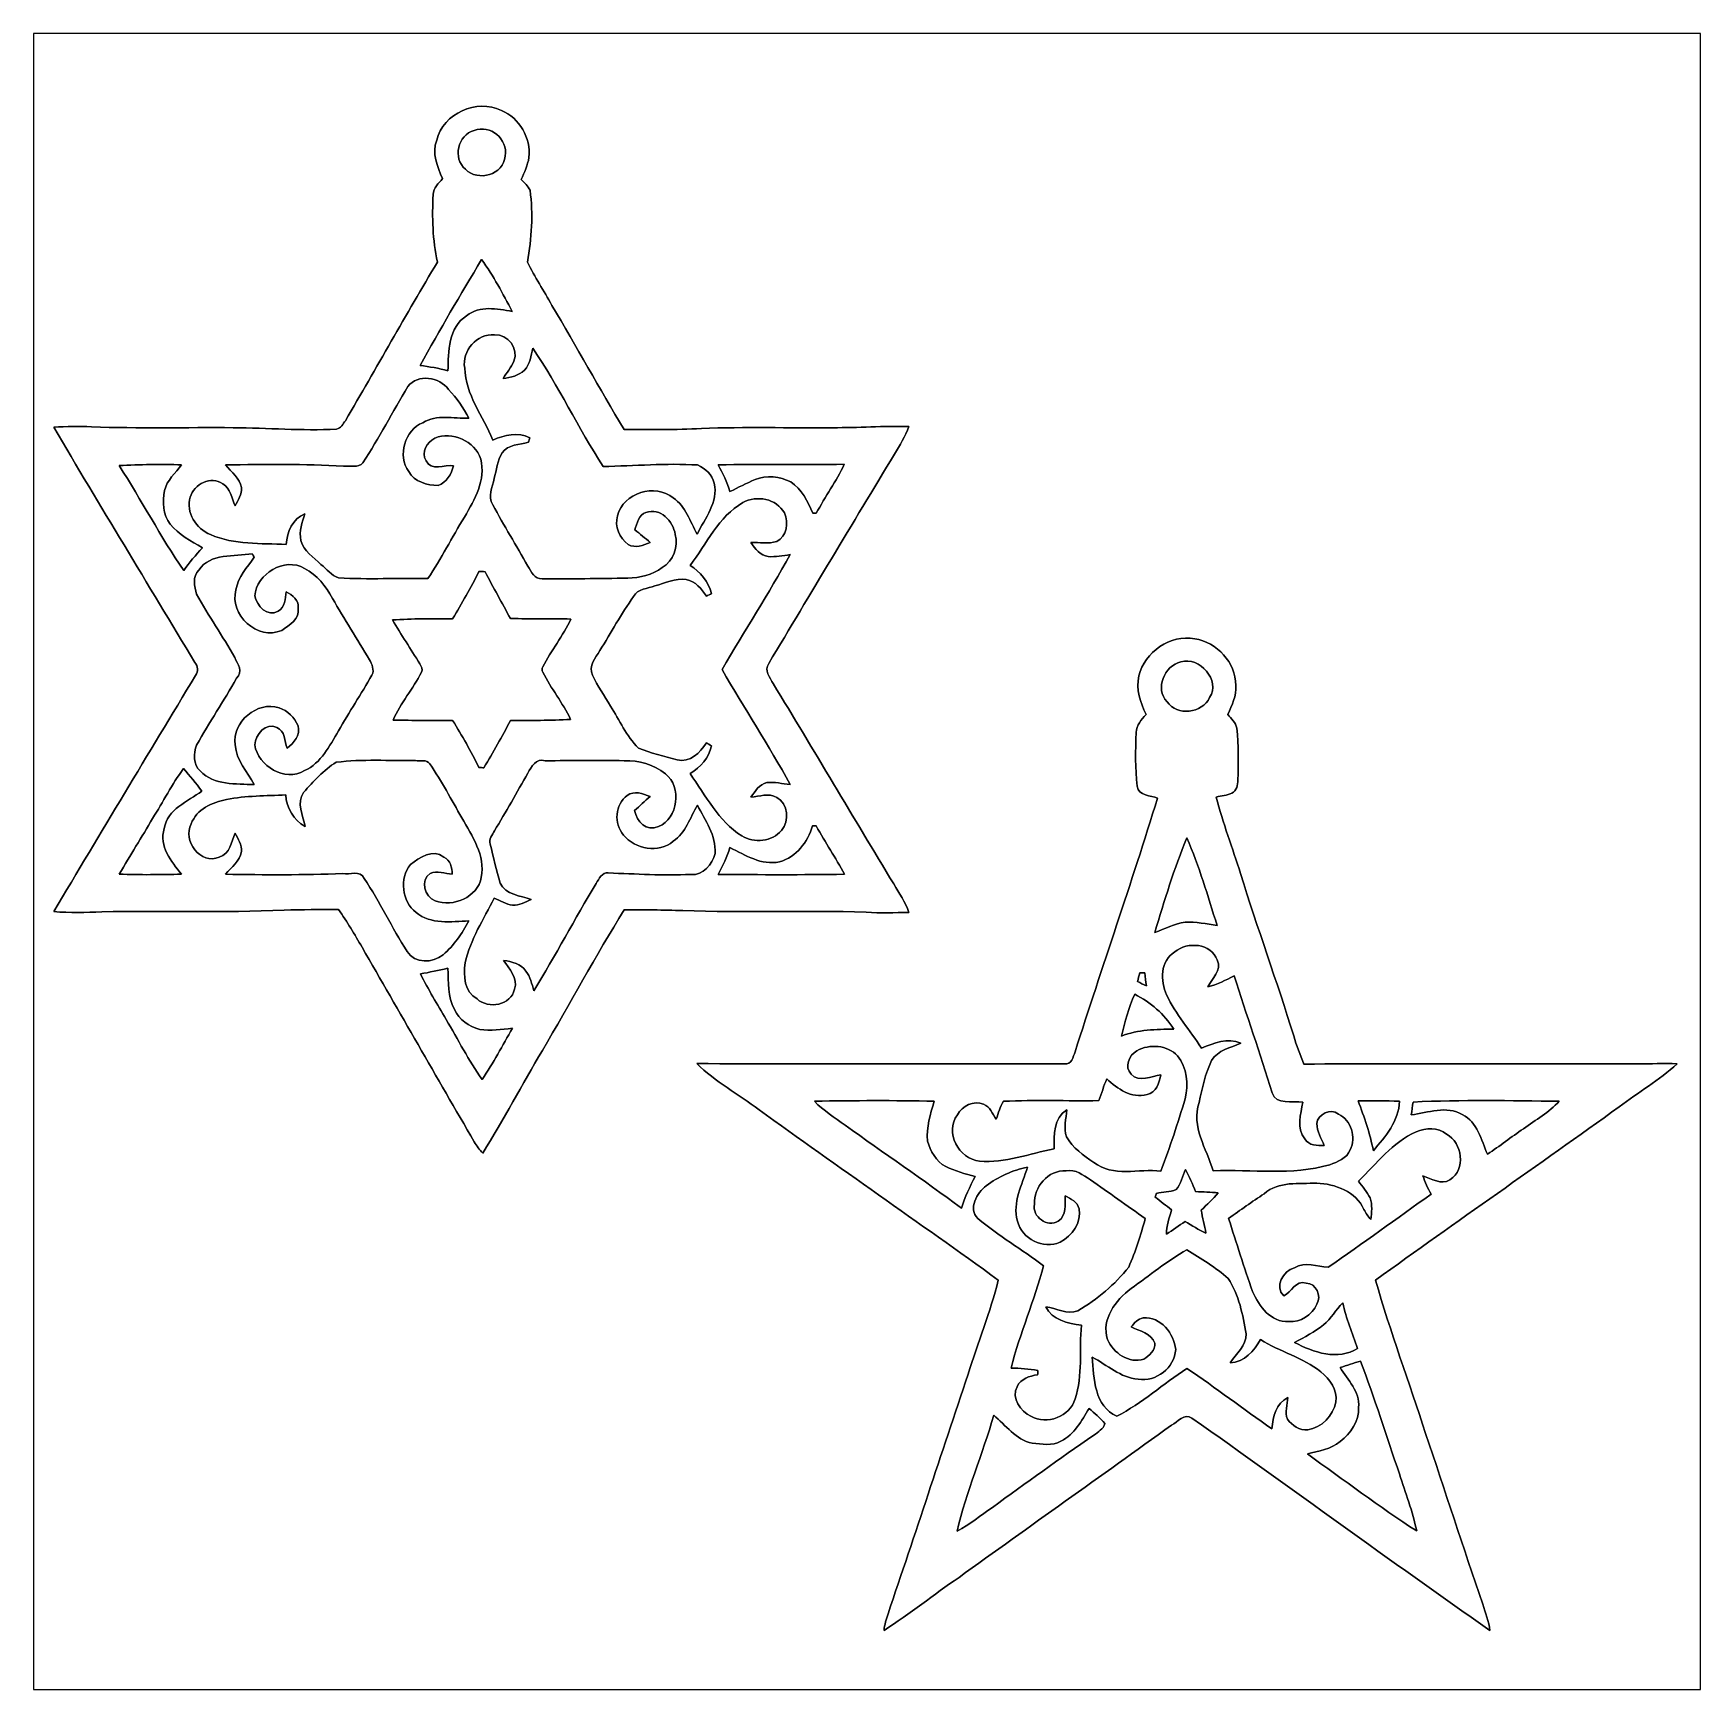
# Model space of a CAD drawing. Header units: centimetres. Extents: x -16.8 to 16.8, y -16.7 to 16.7.
import ezdxf

# ---------------------------------------------------------------- set-up
doc = ezdxf.new("R2010")
doc.units = ezdxf.units.CM
doc.header["$MEASUREMENT"] = 0
doc.layers.add('Layer 1', color=7, linetype='Continuous')

msp = doc.modelspace()

# ---------------------------------------------------------------- linework, layer by layer
at = {"layer": 'Layer 1', "color": 7}
for points, knots in [([(-16.77458, 16.66875), (-16.77458, 16.66875), (16.77458, 16.66875), (16.77458, 16.66875), (16.77458, 16.66875), (16.77458, 16.66875), (16.77458, -16.66875), (16.77458, -16.66875), (16.77458, -16.66875), (16.77458, -16.66875), (-16.77458, -16.66875), (-16.77458, -16.66875), (-16.77458, -16.66875), (-16.77458, -16.66875), (-16.77458, 16.66875), (-16.77458, 16.66875), (-16.77458, 16.66875), (-16.77458, 16.66875), (-16.77458, 16.66875), (-16.77458, 16.66875)], [0, 0, 0, 0, 0.16666667, 0.16666667, 0.16666667, 0.16666667, 0.33333333, 0.33333333, 0.33333333, 0.33333333, 0.5, 0.5, 0.5, 0.5, 0.66666667, 0.66666667, 0.66666667, 0.66666667, 1, 1, 1, 1]), ([(-8.65893, 14.5161), (-8.76018, 14.25575), (-8.64799, 13.98517), (-8.54004, 13.74599), (-8.54004, 13.74599), (-8.61907, 13.65003), (-8.7249, 13.5576), (-8.73196, 13.42496), (-8.73196, 13.42496), (-8.75065, 12.97058), (-8.74324, 12.5095), (-8.6427, 12.06359), (-8.6427, 12.06359), (-9.277, 11.01019), (-9.87178, 9.93211), (-10.49549, 8.87236), (-10.49549, 8.87236), (-10.54171, 8.80816), (-10.58616, 8.71467), (-10.67506, 8.70444), (-10.67506, 8.70444), (-11.36756, 8.66246), (-12.06006, 8.7309), (-12.75292, 8.73125), (-12.75292, 8.73125), (-13.7033, 8.74042), (-14.65404, 8.71149), (-15.60407, 8.74959), (-15.60407, 8.74959), (-15.85595, 8.763), (-16.10854, 8.75524), (-16.36007, 8.74501), (-16.36007, 8.74501), (-15.43756, 7.15222), (-14.46812, 5.58659), (-13.52585, 4.00544), (-13.52585, 4.00544), (-13.46024, 3.92853), (-13.45389, 3.82517), (-13.51104, 3.74297), (-13.51104, 3.74297), (-14.46495, 2.16112), (-15.42062, 0.57961), (-16.36395, -1.00894), (-16.36395, -1.00894), (-16.04328, -1.0347), (-15.72084, -1.02623), (-15.39981, -1.01494), (-15.39981, -1.01494), (-14.17638, -0.98143), (-12.95188, -1.03823), (-11.72916, -0.97825), (-11.72916, -0.97825), (-11.36438, -0.96732), (-10.99926, -0.96873), (-10.63449, -0.96838), (-10.63449, -0.96838), (-10.45598, -1.20791), (-10.31452, -1.47179), (-10.15929, -1.72649), (-10.15929, -1.72649), (-9.40576, -3.03107), (-8.66246, -4.34164), (-7.90152, -5.64233), (-7.90152, -5.64233), (-7.8546, -5.72417), (-7.79604, -5.79861), (-7.73183, -5.86775), (-7.73183, -5.86775), (-7.31097, -5.19218), (-6.93914, -4.48769), (-6.53239, -3.80365), (-6.53239, -3.80365), (-5.97535, -2.8635), (-5.46206, -1.89759), (-4.88315, -0.97049), (-4.88315, -0.97049), (-4.49157, -0.97226), (-4.09928, -0.97296), (-3.70734, -0.98884), (-3.70734, -0.98884), (-2.47826, -1.03434), (-1.24778, -0.97684), (-0.0187, -1.02094), (-0.0187, -1.02094), (0.26776, -1.03893), (0.55421, -1.03223), (0.84102, -1.02376), (0.84102, -1.02376), (0.77223, -0.81739), (0.64699, -0.63712), (0.53728, -0.4512), (0.53728, -0.4512), (-0.27552, 0.89006), (-1.07244, 2.24084), (-1.88736, 3.58069), (-1.88736, 3.58069), (-1.95227, 3.69817), (-2.07751, 3.84845), (-1.97767, 3.98427), (-1.97767, 3.98427), (-1.13771, 5.3908), (-0.29563, 6.79662), (0.5528, 8.1982), (0.5528, 8.1982), (0.65652, 8.37918), (0.77399, 8.55521), (0.84243, 8.75418), (0.84243, 8.75418), (0.33196, 8.76759), (-0.1778, 8.72913), (-0.68792, 8.7309), (-0.68792, 8.7309), (-1.56951, 8.72243), (-2.45145, 8.74995), (-3.33269, 8.71643), (-3.33269, 8.71643), (-3.85022, 8.68609), (-4.3688, 8.69668), (-4.88668, 8.69562), (-4.88668, 8.69562), (-5.38586, 9.51936), (-5.84659, 10.36567), (-6.34048, 11.19258), (-6.34048, 11.19258), (-6.49852, 11.48644), (-6.69078, 11.76232), (-6.82943, 12.06606), (-6.82943, 12.06606), (-6.75287, 12.54231), (-6.71195, 13.02844), (-6.77898, 13.50962), (-6.77898, 13.50962), (-6.82096, 13.59535), (-6.89398, 13.65991), (-6.95819, 13.72835), (-6.95819, 13.72835), (-6.89575, 13.87157), (-6.82801, 14.01516), (-6.80156, 14.17002), (-6.80156, 14.17002), (-6.76028, 14.56196), (-6.99064, 14.96307), (-7.35612, 15.11547), (-7.35612, 15.11547), (-7.85707, 15.36277), (-8.5277, 15.05797), (-8.65893, 14.5161), (-8.65893, 14.5161), (-8.65893, 14.5161), (-8.65893, 14.5161), (-8.65893, 14.5161)], [0, 0, 0, 0, 0.02564103, 0.02564103, 0.02564103, 0.02564103, 0.05128205, 0.05128205, 0.05128205, 0.05128205, 0.07692308, 0.07692308, 0.07692308, 0.07692308, 0.1025641, 0.1025641, 0.1025641, 0.1025641, 0.12820513, 0.12820513, 0.12820513, 0.12820513, 0.15384615, 0.15384615, 0.15384615, 0.15384615, 0.17948718, 0.17948718, 0.17948718, 0.17948718, 0.20512821, 0.20512821, 0.20512821, 0.20512821, 0.23076923, 0.23076923, 0.23076923, 0.23076923, 0.25641026, 0.25641026, 0.25641026, 0.25641026, 0.28205128, 0.28205128, 0.28205128, 0.28205128, 0.30769231, 0.30769231, 0.30769231, 0.30769231, 0.33333333, 0.33333333, 0.33333333, 0.33333333, 0.35897436, 0.35897436, 0.35897436, 0.35897436, 0.38461538, 0.38461538, 0.38461538, 0.38461538, 0.41025641, 0.41025641, 0.41025641, 0.41025641, 0.43589744, 0.43589744, 0.43589744, 0.43589744, 0.46153846, 0.46153846, 0.46153846, 0.46153846, 0.48717949, 0.48717949, 0.48717949, 0.48717949, 0.51282051, 0.51282051, 0.51282051, 0.51282051, 0.53846154, 0.53846154, 0.53846154, 0.53846154, 0.56410256, 0.56410256, 0.56410256, 0.56410256, 0.58974359, 0.58974359, 0.58974359, 0.58974359, 0.61538462, 0.61538462, 0.61538462, 0.61538462, 0.64102564, 0.64102564, 0.64102564, 0.64102564, 0.66666667, 0.66666667, 0.66666667, 0.66666667, 0.69230769, 0.69230769, 0.69230769, 0.69230769, 0.71794872, 0.71794872, 0.71794872, 0.71794872, 0.74358974, 0.74358974, 0.74358974, 0.74358974, 0.76923077, 0.76923077, 0.76923077, 0.76923077, 0.79487179, 0.79487179, 0.79487179, 0.79487179, 0.82051282, 0.82051282, 0.82051282, 0.82051282, 0.84615385, 0.84615385, 0.84615385, 0.84615385, 0.87179487, 0.87179487, 0.87179487, 0.87179487, 0.8974359, 0.8974359, 0.8974359, 0.8974359, 0.92307692, 0.92307692, 0.92307692, 0.92307692, 0.94871795, 0.94871795, 0.94871795, 0.94871795, 1, 1, 1, 1]), ([(-7.90399, 14.71119), (-7.5759, 14.84559), (-7.2203, 14.53691), (-7.28133, 14.1986), (-7.28133, 14.1986), (-7.30568, 13.82254), (-7.8299, 13.67261), (-8.07826, 13.93472), (-8.07826, 13.93472), (-8.34531, 14.14992), (-8.23383, 14.62828), (-7.90399, 14.71119)], [0, 0, 0, 0, 0.25, 0.25, 0.25, 0.25, 0.5, 0.5, 0.5, 0.5, 1, 1, 1, 1]), ([(-7.75547, 12.11404), (-7.51064, 11.79195), (-7.33284, 11.42471), (-7.13669, 11.07228), (-7.13669, 11.07228), (-7.44502, 11.12308), (-7.78898, 11.19717), (-8.05674, 10.98585), (-8.05674, 10.98585), (-8.42469, 10.74843), (-8.42257, 10.26372), (-8.4328, 9.87707), (-8.4328, 9.87707), (-8.61554, 9.92999), (-8.80463, 9.9568), (-8.99266, 9.98361), (-8.99266, 9.98361), (-8.59473, 10.70187), (-8.18021, 11.41166), (-7.75547, 12.11404)], [0, 0, 0, 0, 0.16666667, 0.16666667, 0.16666667, 0.16666667, 0.33333333, 0.33333333, 0.33333333, 0.33333333, 0.5, 0.5, 0.5, 0.5, 0.66666667, 0.66666667, 0.66666667, 0.66666667, 1, 1, 1, 1]), ([(-8.09519, 9.93211), (-8.15869, 10.27571), (-7.84754, 10.63378), (-7.49476, 10.60203), (-7.49476, 10.60203), (-7.22771, 10.62426), (-7.00758, 10.31769), (-7.10318, 10.06757), (-7.10318, 10.06757), (-7.15786, 9.94234), (-7.24888, 9.83721), (-7.32261, 9.72291), (-7.32261, 9.72291), (-7.16809, 9.73949), (-7.00723, 9.78076), (-6.88975, 9.88766), (-6.88975, 9.88766), (-6.77757, 10.00831), (-6.76381, 10.18046), (-6.72218, 10.33216), (-6.72218, 10.33216), (-6.21171, 9.5631), (-5.80708, 8.72949), (-5.31036, 7.95126), (-5.31036, 7.95126), (-4.67678, 7.96008), (-4.04248, 8.02005), (-3.40889, 7.98089), (-3.40889, 7.98089), (-3.25755, 7.90928), (-3.11079, 7.78581), (-3.07411, 7.61471), (-3.07411, 7.61471), (-2.98873, 7.23512), (-3.26143, 6.90774), (-3.41736, 6.58954), (-3.41736, 6.58954), (-3.56235, 6.84248), (-3.64137, 7.14975), (-3.89961, 7.31732), (-3.89961, 7.31732), (-4.25873, 7.61683), (-4.90749, 7.4228), (-5.02073, 6.96066), (-5.02073, 6.96066), (-5.08423, 6.73947), (-4.9784, 6.51475), (-4.80378, 6.37963), (-4.80378, 6.37963), (-4.66196, 6.29814), (-4.50003, 6.36623), (-4.36174, 6.41879), (-4.36174, 6.41879), (-4.46264, 6.50734), (-4.56741, 6.5913), (-4.67148, 6.67561), (-4.67148, 6.67561), (-4.62562, 6.79591), (-4.59952, 6.98641), (-4.44888, 7.02592), (-4.44888, 7.02592), (-4.15713, 7.12929), (-3.90208, 6.84777), (-3.85727, 6.58319), (-3.85727, 6.58319), (-3.79483, 6.33518), (-3.89643, 6.05014), (-4.11833, 5.91749), (-4.11833, 5.91749), (-4.31941, 5.76792), (-4.56812, 5.70689), (-4.81577, 5.70477), (-4.81577, 5.70477), (-5.38798, 5.68889), (-5.96089, 5.69242), (-6.53309, 5.68819), (-6.53309, 5.68819), (-6.68479, 5.6829), (-6.76169, 5.83247), (-6.82519, 5.94536), (-6.82519, 5.94536), (-7.05414, 6.36023), (-7.3092, 6.76099), (-7.52757, 7.1815), (-7.52757, 7.1815), (-7.63834, 7.34801), (-7.53428, 7.53463), (-7.50323, 7.70678), (-7.50323, 7.70678), (-7.45137, 7.87859), (-7.44396, 8.07261), (-7.34413, 8.22642), (-7.34413, 8.22642), (-7.2203, 8.39329), (-6.99629, 8.39047), (-6.81143, 8.4388), (-6.81143, 8.4388), (-6.80403, 8.46137), (-6.78991, 8.50653), (-6.78286, 8.52911), (-6.78286, 8.52911), (-7.02628, 8.64482), (-7.29156, 8.58097), (-7.52863, 8.48254), (-7.52863, 8.48254), (-7.72407, 8.96373), (-8.08002, 9.39341), (-8.09519, 9.93211)], [0, 0, 0, 0, 0.03571429, 0.03571429, 0.03571429, 0.03571429, 0.07142857, 0.07142857, 0.07142857, 0.07142857, 0.10714286, 0.10714286, 0.10714286, 0.10714286, 0.14285714, 0.14285714, 0.14285714, 0.14285714, 0.17857143, 0.17857143, 0.17857143, 0.17857143, 0.21428571, 0.21428571, 0.21428571, 0.21428571, 0.25, 0.25, 0.25, 0.25, 0.28571429, 0.28571429, 0.28571429, 0.28571429, 0.32142857, 0.32142857, 0.32142857, 0.32142857, 0.35714286, 0.35714286, 0.35714286, 0.35714286, 0.39285714, 0.39285714, 0.39285714, 0.39285714, 0.42857143, 0.42857143, 0.42857143, 0.42857143, 0.46428571, 0.46428571, 0.46428571, 0.46428571, 0.5, 0.5, 0.5, 0.5, 0.53571429, 0.53571429, 0.53571429, 0.53571429, 0.57142857, 0.57142857, 0.57142857, 0.57142857, 0.60714286, 0.60714286, 0.60714286, 0.60714286, 0.64285714, 0.64285714, 0.64285714, 0.64285714, 0.67857143, 0.67857143, 0.67857143, 0.67857143, 0.71428571, 0.71428571, 0.71428571, 0.71428571, 0.75, 0.75, 0.75, 0.75, 0.78571429, 0.78571429, 0.78571429, 0.78571429, 0.82142857, 0.82142857, 0.82142857, 0.82142857, 0.85714286, 0.85714286, 0.85714286, 0.85714286, 0.89285714, 0.89285714, 0.89285714, 0.89285714, 0.92857143, 0.92857143, 0.92857143, 0.92857143, 1, 1, 1, 1]), ([(-9.23925, 9.55992), (-9.04169, 9.82098), (-8.60249, 9.75254), (-8.42081, 9.50066), (-8.42081, 9.50066), (-8.25324, 9.33027), (-8.12094, 9.13059), (-8.00982, 8.91999), (-8.00982, 8.91999), (-8.31885, 8.91399), (-8.66069, 9.00677), (-8.94009, 8.8325), (-8.94009, 8.8325), (-9.30099, 8.67869), (-9.45162, 8.16892), (-9.22161, 7.85142), (-9.22161, 7.85142), (-9.10837, 7.63976), (-8.85084, 7.57202), (-8.6293, 7.56779), (-8.6293, 7.56779), (-8.45397, 7.63446), (-8.36295, 7.79498), (-8.31885, 7.96466), (-8.31885, 7.96466), (-8.50018, 7.99112), (-8.77111, 7.85142), (-8.86954, 8.06521), (-8.86954, 8.06521), (-8.98419, 8.2423), (-8.84731, 8.43033), (-8.69879, 8.52205), (-8.69879, 8.52205), (-8.34602, 8.66669), (-7.88846, 8.46455), (-7.7724, 8.10084), (-7.7724, 8.10084), (-7.6641, 7.67539), (-7.89658, 7.28521), (-8.10013, 6.93385), (-8.10013, 6.93385), (-8.35201, 6.52604), (-8.5665, 6.09529), (-8.83426, 5.69701), (-8.83426, 5.69701), (-9.43363, 5.70477), (-10.03406, 5.67514), (-10.63237, 5.70689), (-10.63237, 5.70689), (-10.77454, 5.75839), (-10.87296, 5.88786), (-10.98903, 5.97888), (-10.98903, 5.97888), (-11.13049, 6.1274), (-11.34357, 6.24487), (-11.39049, 6.46112), (-11.39049, 6.46112), (-11.436, 6.64739), (-11.35803, 6.82308), (-11.31253, 6.99876), (-11.31253, 6.99876), (-11.56053, 6.8961), (-11.66918, 6.63716), (-11.68576, 6.3821), (-11.68576, 6.3821), (-12.19518, 6.40433), (-12.73316, 6.37081), (-13.21153, 6.58036), (-13.21153, 6.58036), (-13.49904, 6.69678), (-13.71212, 7.02345), (-13.61722, 7.3346), (-13.61722, 7.3346), (-13.54631, 7.59389), (-13.19389, 7.77275), (-12.96423, 7.60236), (-12.96423, 7.60236), (-12.80019, 7.51381), (-12.78431, 7.31061), (-12.71552, 7.1561), (-12.71552, 7.1561), (-12.65026, 7.26934), (-12.579, 7.39211), (-12.58394, 7.52687), (-12.58394, 7.52687), (-12.62698, 7.71454), (-12.78749, 7.84119), (-12.90673, 7.98266), (-12.90673, 7.98266), (-12.11474, 7.995), (-11.3217, 8.00523), (-10.53042, 7.95726), (-10.53042, 7.95726), (-10.41329, 7.97172), (-10.23338, 7.91069), (-10.14413, 8.02569), (-10.14413, 8.02569), (-9.81816, 8.52241), (-9.54405, 9.05051), (-9.23925, 9.55992)], [0, 0, 0, 0, 0.03846154, 0.03846154, 0.03846154, 0.03846154, 0.07692308, 0.07692308, 0.07692308, 0.07692308, 0.11538462, 0.11538462, 0.11538462, 0.11538462, 0.15384615, 0.15384615, 0.15384615, 0.15384615, 0.19230769, 0.19230769, 0.19230769, 0.19230769, 0.23076923, 0.23076923, 0.23076923, 0.23076923, 0.26923077, 0.26923077, 0.26923077, 0.26923077, 0.30769231, 0.30769231, 0.30769231, 0.30769231, 0.34615385, 0.34615385, 0.34615385, 0.34615385, 0.38461538, 0.38461538, 0.38461538, 0.38461538, 0.42307692, 0.42307692, 0.42307692, 0.42307692, 0.46153846, 0.46153846, 0.46153846, 0.46153846, 0.5, 0.5, 0.5, 0.5, 0.53846154, 0.53846154, 0.53846154, 0.53846154, 0.57692308, 0.57692308, 0.57692308, 0.57692308, 0.61538462, 0.61538462, 0.61538462, 0.61538462, 0.65384615, 0.65384615, 0.65384615, 0.65384615, 0.69230769, 0.69230769, 0.69230769, 0.69230769, 0.73076923, 0.73076923, 0.73076923, 0.73076923, 0.76923077, 0.76923077, 0.76923077, 0.76923077, 0.80769231, 0.80769231, 0.80769231, 0.80769231, 0.84615385, 0.84615385, 0.84615385, 0.84615385, 0.88461538, 0.88461538, 0.88461538, 0.88461538, 0.92307692, 0.92307692, 0.92307692, 0.92307692, 1, 1, 1, 1]), ([(-15.04844, 7.96784), (-14.62969, 7.99183), (-14.20954, 7.99641), (-13.79044, 7.98371), (-13.79044, 7.98371), (-13.91391, 7.81826), (-14.08853, 7.67609), (-14.1351, 7.46584), (-14.1351, 7.46584), (-14.17743, 7.24076), (-14.16932, 6.98006), (-14.02221, 6.79168), (-14.02221, 6.79168), (-13.85147, 6.57789), (-13.60346, 6.44984), (-13.37204, 6.31261), (-13.37204, 6.31261), (-13.50716, 6.16797), (-13.63804, 6.01909), (-13.74951, 5.85505), (-13.74951, 5.85505), (-14.21412, 6.53944), (-14.60041, 7.27287), (-15.04844, 7.96784)], [0, 0, 0, 0, 0.14285714, 0.14285714, 0.14285714, 0.14285714, 0.28571429, 0.28571429, 0.28571429, 0.28571429, 0.42857143, 0.42857143, 0.42857143, 0.42857143, 0.57142857, 0.57142857, 0.57142857, 0.57142857, 0.71428571, 0.71428571, 0.71428571, 0.71428571, 1, 1, 1, 1]), ([(-2.99473, 7.98477), (-2.14877, 7.99394), (-1.30246, 7.98971), (-0.45614, 7.99465), (-0.45614, 7.99465), (-0.62089, 7.65351), (-0.84032, 7.34236), (-1.02094, 7.00969), (-1.02094, 7.00969), (-1.03752, 7.01005), (-1.07139, 7.0104), (-1.08832, 7.01075), (-1.08832, 7.01075), (-1.18851, 7.24817), (-1.31657, 7.49018), (-1.53282, 7.64011), (-1.53282, 7.64011), (-1.7526, 7.75017), (-2.02283, 7.7851), (-2.25319, 7.68809), (-2.25319, 7.68809), (-2.4257, 7.61683), (-2.58868, 7.5244), (-2.75802, 7.44608), (-2.75802, 7.44608), (-2.81728, 7.63411), (-2.89878, 7.81332), (-2.99473, 7.98477)], [0, 0, 0, 0, 0.125, 0.125, 0.125, 0.125, 0.25, 0.25, 0.25, 0.25, 0.375, 0.375, 0.375, 0.375, 0.5, 0.5, 0.5, 0.5, 0.625, 0.625, 0.625, 0.625, 0.75, 0.75, 0.75, 0.75, 1, 1, 1, 1]), ([(-2.49696, 7.22277), (-2.22285, 7.3787), (-1.81716, 7.30356), (-1.66123, 7.01604), (-1.66123, 7.01604), (-1.57268, 6.82413), (-1.61431, 6.54226), (-1.81575, 6.4389), (-1.81575, 6.4389), (-1.98473, 6.39304), (-2.16323, 6.41914), (-2.33574, 6.42338), (-2.33574, 6.42338), (-2.25249, 6.29673), (-2.14948, 6.15879), (-1.98755, 6.13586), (-1.98755, 6.13586), (-1.83903, 6.13057), (-1.69192, 6.15421), (-1.54587, 6.17784), (-1.54587, 6.17784), (-1.97767, 5.39256), (-2.47015, 4.64079), (-2.91536, 3.86292), (-2.91536, 3.86292), (-2.47333, 3.08328), (-1.97168, 2.33715), (-1.54764, 1.54764), (-1.54764, 1.54764), (-1.70356, 1.56774), (-1.8609, 1.60196), (-2.01824, 1.59103), (-2.01824, 1.59103), (-2.16853, 1.55646), (-2.25002, 1.40935), (-2.33715, 1.29505), (-2.33715, 1.29505), (-2.1657, 1.30775), (-1.97767, 1.38465), (-1.81575, 1.28905), (-1.81575, 1.28905), (-1.58926, 1.16346), (-1.55187, 0.81456), (-1.72085, 0.62653), (-1.72085, 0.62653), (-1.90606, 0.39511), (-2.27436, 0.36513), (-2.51989, 0.51541), (-2.51989, 0.51541), (-2.98979, 0.81245), (-3.24591, 1.32821), (-3.55988, 1.76812), (-3.55988, 1.76812), (-3.35386, 1.90112), (-3.17676, 2.08104), (-3.13196, 2.3308), (-3.13196, 2.3308), (-3.15595, 2.34456), (-3.20428, 2.37243), (-3.22827, 2.38619), (-3.22827, 2.38619), (-3.36409, 2.18828), (-3.55388, 1.98332), (-3.8227, 2.04682), (-3.8227, 2.04682), (-4.08093, 2.12654), (-4.35257, 2.17417), (-4.60022, 2.28388), (-4.60022, 2.28388), (-4.84258, 2.52413), (-4.97981, 2.84445), (-5.16079, 3.12949), (-5.16079, 3.12949), (-5.27967, 3.33728), (-5.42854, 3.52954), (-5.52274, 3.75038), (-5.52274, 3.75038), (-5.61234, 3.93982), (-5.45853, 4.09434), (-5.37669, 4.24603), (-5.37669, 4.24603), (-5.14703, 4.60657), (-4.94665, 4.98616), (-4.69724, 5.33435), (-4.69724, 5.33435), (-4.61257, 5.49134), (-4.41396, 5.49099), (-4.26861, 5.54814), (-4.26861, 5.54814), (-4.06188, 5.60493), (-3.85868, 5.70759), (-3.6382, 5.6769), (-3.6382, 5.6769), (-3.45193, 5.64268), (-3.32881, 5.48675), (-3.22862, 5.33894), (-3.22862, 5.33894), (-3.20393, 5.3534), (-3.15419, 5.38233), (-3.12914, 5.39679), (-3.12914, 5.39679), (-3.18876, 5.63633), (-3.35774, 5.82754), (-3.55953, 5.96089), (-3.55953, 5.96089), (-3.22404, 6.3941), (-2.99085, 6.94126), (-2.49696, 7.22277)], [0, 0, 0, 0, 0.03571429, 0.03571429, 0.03571429, 0.03571429, 0.07142857, 0.07142857, 0.07142857, 0.07142857, 0.10714286, 0.10714286, 0.10714286, 0.10714286, 0.14285714, 0.14285714, 0.14285714, 0.14285714, 0.17857143, 0.17857143, 0.17857143, 0.17857143, 0.21428571, 0.21428571, 0.21428571, 0.21428571, 0.25, 0.25, 0.25, 0.25, 0.28571429, 0.28571429, 0.28571429, 0.28571429, 0.32142857, 0.32142857, 0.32142857, 0.32142857, 0.35714286, 0.35714286, 0.35714286, 0.35714286, 0.39285714, 0.39285714, 0.39285714, 0.39285714, 0.42857143, 0.42857143, 0.42857143, 0.42857143, 0.46428571, 0.46428571, 0.46428571, 0.46428571, 0.5, 0.5, 0.5, 0.5, 0.53571429, 0.53571429, 0.53571429, 0.53571429, 0.57142857, 0.57142857, 0.57142857, 0.57142857, 0.60714286, 0.60714286, 0.60714286, 0.60714286, 0.64285714, 0.64285714, 0.64285714, 0.64285714, 0.67857143, 0.67857143, 0.67857143, 0.67857143, 0.71428571, 0.71428571, 0.71428571, 0.71428571, 0.75, 0.75, 0.75, 0.75, 0.78571429, 0.78571429, 0.78571429, 0.78571429, 0.82142857, 0.82142857, 0.82142857, 0.82142857, 0.85714286, 0.85714286, 0.85714286, 0.85714286, 0.89285714, 0.89285714, 0.89285714, 0.89285714, 0.92857143, 0.92857143, 0.92857143, 0.92857143, 1, 1, 1, 1]), ([(-13.44789, 5.86423), (-13.21294, 6.21453), (-12.73351, 6.13128), (-12.36909, 6.19478), (-12.36909, 6.19478), (-12.35886, 6.17679), (-12.33876, 6.14045), (-12.32853, 6.12246), (-12.32853, 6.12246), (-12.47316, 5.92173), (-12.65767, 5.72417), (-12.69788, 5.46982), (-12.69788, 5.46982), (-12.83935, 4.97029), (-12.26079, 4.43689), (-11.77749, 4.65173), (-11.77749, 4.65173), (-11.62403, 4.75403), (-11.41377, 4.87997), (-11.44552, 5.0994), (-11.44552, 5.0994), (-11.42012, 5.2578), (-11.56476, 5.36152), (-11.68506, 5.42925), (-11.68506, 5.42925), (-11.70975, 5.29237), (-11.70834, 5.11598), (-11.84839, 5.04049), (-11.84839, 5.04049), (-12.0583, 4.90149), (-12.27984, 5.15091), (-12.32076, 5.34811), (-12.32076, 5.34811), (-12.27949, 5.79155), (-11.72245, 6.13657), (-11.31711, 5.89809), (-11.31711, 5.89809), (-11.0617, 5.77427), (-10.89307, 5.53544), (-10.75549, 5.29625), (-10.75549, 5.29625), (-10.51454, 4.88103), (-10.26019, 4.47322), (-10.01183, 4.06188), (-10.01183, 4.06188), (-9.96386, 3.97157), (-9.90529, 3.84986), (-9.96244, 3.75179), (-9.96244, 3.75179), (-10.17693, 3.3715), (-10.42, 3.00743), (-10.63519, 2.62714), (-10.63519, 2.62714), (-10.81723, 2.32728), (-10.98091, 1.98367), (-11.31746, 1.82845), (-11.31746, 1.82845), (-11.71716, 1.5935), (-12.25056, 1.92052), (-12.32041, 2.3495), (-12.32041, 2.3495), (-12.30489, 2.55235), (-12.09393, 2.80917), (-11.87344, 2.69769), (-11.87344, 2.69769), (-11.71011, 2.62784), (-11.71646, 2.4257), (-11.66813, 2.28141), (-11.66813, 2.28141), (-11.53195, 2.39219), (-11.39543, 2.53577), (-11.44729, 2.73262), (-11.44729, 2.73262), (-11.51961, 2.89101), (-11.65789, 3.04094), (-11.83076, 3.09316), (-11.83076, 3.09316), (-12.27173, 3.23709), (-12.77514, 2.80705), (-12.71376, 2.34915), (-12.71376, 2.34915), (-12.68942, 2.0387), (-12.47528, 1.80552), (-12.32817, 1.54764), (-12.32817, 1.54764), (-12.69859, 1.56739), (-13.13991, 1.52647), (-13.4179, 1.82174), (-13.4179, 1.82174), (-13.56501, 1.94839), (-13.54843, 2.17734), (-13.48881, 2.3435), (-13.48881, 2.3435), (-13.23481, 2.79964), (-12.94165, 3.23356), (-12.68589, 3.689), (-12.68589, 3.689), (-12.54513, 3.81811), (-12.65978, 3.9751), (-12.72364, 4.10281), (-12.72364, 4.10281), (-12.96282, 4.53884), (-13.24963, 4.94665), (-13.48881, 5.38233), (-13.48881, 5.38233), (-13.53714, 5.53438), (-13.57313, 5.73864), (-13.44789, 5.86423)], [0, 0, 0, 0, 0.03571429, 0.03571429, 0.03571429, 0.03571429, 0.07142857, 0.07142857, 0.07142857, 0.07142857, 0.10714286, 0.10714286, 0.10714286, 0.10714286, 0.14285714, 0.14285714, 0.14285714, 0.14285714, 0.17857143, 0.17857143, 0.17857143, 0.17857143, 0.21428571, 0.21428571, 0.21428571, 0.21428571, 0.25, 0.25, 0.25, 0.25, 0.28571429, 0.28571429, 0.28571429, 0.28571429, 0.32142857, 0.32142857, 0.32142857, 0.32142857, 0.35714286, 0.35714286, 0.35714286, 0.35714286, 0.39285714, 0.39285714, 0.39285714, 0.39285714, 0.42857143, 0.42857143, 0.42857143, 0.42857143, 0.46428571, 0.46428571, 0.46428571, 0.46428571, 0.5, 0.5, 0.5, 0.5, 0.53571429, 0.53571429, 0.53571429, 0.53571429, 0.57142857, 0.57142857, 0.57142857, 0.57142857, 0.60714286, 0.60714286, 0.60714286, 0.60714286, 0.64285714, 0.64285714, 0.64285714, 0.64285714, 0.67857143, 0.67857143, 0.67857143, 0.67857143, 0.71428571, 0.71428571, 0.71428571, 0.71428571, 0.75, 0.75, 0.75, 0.75, 0.78571429, 0.78571429, 0.78571429, 0.78571429, 0.82142857, 0.82142857, 0.82142857, 0.82142857, 0.85714286, 0.85714286, 0.85714286, 0.85714286, 0.89285714, 0.89285714, 0.89285714, 0.89285714, 0.92857143, 0.92857143, 0.92857143, 0.92857143, 1, 1, 1, 1]), ([(-7.80768, 5.83706), (-7.7664, 5.83636), (-7.72478, 5.83494), (-7.68315, 5.83353), (-7.68315, 5.83353), (-7.5251, 5.51251), (-7.33954, 5.20594), (-7.17444, 4.88844), (-7.17444, 4.88844), (-6.76875, 4.88562), (-6.36305, 4.88844), (-5.95736, 4.88033), (-5.95736, 4.88033), (-6.11399, 4.54096), (-6.35423, 4.24886), (-6.52427, 3.91654), (-6.52427, 3.91654), (-6.54403, 3.88091), (-6.54403, 3.84528), (-6.52427, 3.80929), (-6.52427, 3.80929), (-6.356, 3.48298), (-6.12316, 3.19334), (-5.96477, 2.86103), (-5.96477, 2.86103), (-6.36693, 2.83845), (-6.76981, 2.8388), (-7.17233, 2.83669), (-7.17233, 2.83669), (-7.34624, 2.51778), (-7.52263, 2.19957), (-7.70784, 1.88701), (-7.70784, 1.88701), (-7.73289, 1.88771), (-7.78334, 1.88948), (-7.80838, 1.89054), (-7.80838, 1.89054), (-7.96925, 2.2158), (-8.14705, 2.53259), (-8.33896, 2.84092), (-8.33896, 2.84092), (-8.73725, 2.84021), (-9.13589, 2.8381), (-9.53417, 2.84551), (-9.53417, 2.84551), (-9.38671, 3.19052), (-9.1313, 3.47592), (-8.96373, 3.80965), (-8.96373, 3.80965), (-8.93022, 3.86821), (-8.97149, 3.92889), (-8.99936, 3.97969), (-8.99936, 3.97969), (-9.18139, 4.27461), (-9.37013, 4.56565), (-9.55005, 4.86163), (-9.55005, 4.86163), (-9.14647, 4.88668), (-8.74219, 4.88809), (-8.3379, 4.88632), (-8.3379, 4.88632), (-8.15128, 5.19783), (-7.9689, 5.5118), (-7.80768, 5.83706)], [0, 0, 0, 0, 0.05882353, 0.05882353, 0.05882353, 0.05882353, 0.11764706, 0.11764706, 0.11764706, 0.11764706, 0.17647059, 0.17647059, 0.17647059, 0.17647059, 0.23529412, 0.23529412, 0.23529412, 0.23529412, 0.29411765, 0.29411765, 0.29411765, 0.29411765, 0.35294118, 0.35294118, 0.35294118, 0.35294118, 0.41176471, 0.41176471, 0.41176471, 0.41176471, 0.47058824, 0.47058824, 0.47058824, 0.47058824, 0.52941176, 0.52941176, 0.52941176, 0.52941176, 0.58823529, 0.58823529, 0.58823529, 0.58823529, 0.64705882, 0.64705882, 0.64705882, 0.64705882, 0.70588235, 0.70588235, 0.70588235, 0.70588235, 0.76470588, 0.76470588, 0.76470588, 0.76470588, 0.82352941, 0.82352941, 0.82352941, 0.82352941, 0.88235294, 0.88235294, 0.88235294, 0.88235294, 1, 1, 1, 1]), ([(5.4677, 3.73627), (5.41267, 3.46463), (5.49875, 3.19969), (5.61481, 2.9591), (5.61481, 2.9591), (5.52274, 2.85468), (5.41796, 2.74249), (5.41479, 2.59468), (5.41479, 2.59468), (5.40067, 2.23449), (5.39715, 1.87219), (5.43313, 1.51306), (5.43313, 1.51306), (5.46629, 1.32644), (5.71112, 1.32256), (5.84764, 1.27741), (5.84764, 1.27741), (5.31989, -0.43356), (4.7311, -2.12549), (4.18677, -3.83117), (4.18677, -3.83117), (4.15008, -3.931), (4.11339, -4.09716), (3.97122, -4.07494), (3.97122, -4.07494), (1.50601, -4.07353), (-0.96026, -4.08058), (-3.42512, -4.06682), (-3.42512, -4.06682), (-3.05082, -4.43124), (-2.5908, -4.68665), (-2.17311, -4.99604), (-2.17311, -4.99604), (-0.57503, -6.14786), (1.04316, -7.27146), (2.64089, -8.42398), (2.64089, -8.42398), (2.4825, -9.06956), (2.23061, -9.68763), (2.03306, -10.32193), (2.03306, -10.32193), (1.49578, -11.92777), (0.96696, -13.53679), (0.42369, -15.14087), (0.42369, -15.14087), (0.38347, -15.24847), (0.35595, -15.36171), (0.34255, -15.47636), (0.34255, -15.47636), (0.85972, -15.14087), (1.34408, -14.75811), (1.85208, -14.40956), (1.85208, -14.40956), (3.27166, -13.38121), (4.705, -12.37262), (6.12563, -11.34533), (6.12563, -11.34533), (6.24558, -11.28289), (6.39163, -11.09416), (6.53944, -11.20528), (6.53944, -11.20528), (8.54745, -12.61392), (10.52089, -14.07125), (12.53208, -15.4753), (12.53208, -15.4753), (12.51232, -15.29327), (12.446, -15.12182), (12.3885, -14.94966), (12.3885, -14.94966), (11.99938, -13.80702), (11.62473, -12.65943), (11.24126, -11.51537), (11.24126, -11.51537), (10.90895, -10.48385), (10.52936, -9.46679), (10.23479, -8.42398), (10.23479, -8.42398), (11.86109, -7.25205), (13.50716, -6.10764), (15.13522, -4.93818), (15.13522, -4.93818), (15.52187, -4.6482), (15.93991, -4.39843), (16.3008, -4.07458), (16.3008, -4.07458), (16.03622, -4.04954), (15.76917, -4.07811), (15.50458, -4.07282), (15.50458, -4.07282), (13.26727, -4.07811), (11.02995, -4.07106), (8.79299, -4.07635), (8.79299, -4.07635), (8.71326, -3.8922), (8.64411, -3.70311), (8.58626, -3.5112), (8.58626, -3.5112), (8.249, -2.41582), (7.85495, -1.33879), (7.51593, -0.24412), (7.51593, -0.24412), (7.35542, 0.27023), (7.16033, 0.77399), (7.02733, 1.29681), (7.02733, 1.29681), (7.13211, 1.32221), (7.24288, 1.33174), (7.34342, 1.37478), (7.34342, 1.37478), (7.43832, 1.42381), (7.46196, 1.54093), (7.46478, 1.6383), (7.46478, 1.6383), (7.47324, 1.9872), (7.47889, 2.33715), (7.44114, 2.68393), (7.44114, 2.68393), (7.41962, 2.79612), (7.33002, 2.87514), (7.26122, 2.95945), (7.26122, 2.95945), (7.34095, 3.14572), (7.43973, 3.3341), (7.42033, 3.54436), (7.42033, 3.54436), (7.4228, 4.00297), (7.0425, 4.41431), (6.59553, 4.48381), (6.59553, 4.48381), (6.096, 4.57376), (5.59329, 4.21711), (5.4677, 3.73627)], [0, 0, 0, 0, 0.02941176, 0.02941176, 0.02941176, 0.02941176, 0.05882353, 0.05882353, 0.05882353, 0.05882353, 0.08823529, 0.08823529, 0.08823529, 0.08823529, 0.11764706, 0.11764706, 0.11764706, 0.11764706, 0.14705882, 0.14705882, 0.14705882, 0.14705882, 0.17647059, 0.17647059, 0.17647059, 0.17647059, 0.20588235, 0.20588235, 0.20588235, 0.20588235, 0.23529412, 0.23529412, 0.23529412, 0.23529412, 0.26470588, 0.26470588, 0.26470588, 0.26470588, 0.29411765, 0.29411765, 0.29411765, 0.29411765, 0.32352941, 0.32352941, 0.32352941, 0.32352941, 0.35294118, 0.35294118, 0.35294118, 0.35294118, 0.38235294, 0.38235294, 0.38235294, 0.38235294, 0.41176471, 0.41176471, 0.41176471, 0.41176471, 0.44117647, 0.44117647, 0.44117647, 0.44117647, 0.47058824, 0.47058824, 0.47058824, 0.47058824, 0.5, 0.5, 0.5, 0.5, 0.52941176, 0.52941176, 0.52941176, 0.52941176, 0.55882353, 0.55882353, 0.55882353, 0.55882353, 0.58823529, 0.58823529, 0.58823529, 0.58823529, 0.61764706, 0.61764706, 0.61764706, 0.61764706, 0.64705882, 0.64705882, 0.64705882, 0.64705882, 0.67647059, 0.67647059, 0.67647059, 0.67647059, 0.70588235, 0.70588235, 0.70588235, 0.70588235, 0.73529412, 0.73529412, 0.73529412, 0.73529412, 0.76470588, 0.76470588, 0.76470588, 0.76470588, 0.79411765, 0.79411765, 0.79411765, 0.79411765, 0.82352941, 0.82352941, 0.82352941, 0.82352941, 0.85294118, 0.85294118, 0.85294118, 0.85294118, 0.88235294, 0.88235294, 0.88235294, 0.88235294, 0.91176471, 0.91176471, 0.91176471, 0.91176471, 0.94117647, 0.94117647, 0.94117647, 0.94117647, 1, 1, 1, 1]), ([(6.31578, 4.01567), (6.69572, 4.13773), (7.11694, 3.64525), (6.89504, 3.29988), (6.89504, 3.29988), (6.73982, 2.98485), (6.2424, 2.915), (6.03814, 3.21628), (6.03814, 3.21628), (5.78661, 3.47416), (5.98241, 3.94264), (6.31578, 4.01567)], [0, 0, 0, 0, 0.25, 0.25, 0.25, 0.25, 0.5, 0.5, 0.5, 0.5, 1, 1, 1, 1]), ([(-10.68105, 1.99849), (-10.15259, 2.06163), (-9.61496, 2.02741), (-9.08262, 2.03094), (-9.08262, 2.03094), (-9.00042, 2.01048), (-8.85402, 2.06163), (-8.79616, 1.96532), (-8.79616, 1.96532), (-8.55698, 1.61819), (-8.36507, 1.24143), (-8.15164, 0.87842), (-8.15164, 0.87842), (-7.94773, 0.51012), (-7.67609, 0.12806), (-7.76076, -0.31997), (-7.76076, -0.31997), (-7.83273, -0.7172), (-8.33049, -0.93169), (-8.69139, -0.78952), (-8.69139, -0.78952), (-8.90164, -0.71579), (-8.99125, -0.37112), (-8.79122, -0.23954), (-8.79122, -0.23954), (-8.65188, -0.17392), (-8.48995, -0.24448), (-8.34496, -0.25753), (-8.34496, -0.25753), (-8.35554, -0.12559), (-8.37318, 0.0314), (-8.51782, 0.08925), (-8.51782, 0.08925), (-8.72913, 0.26987), (-9.00853, 0.07161), (-9.18386, -0.05891), (-9.18386, -0.05891), (-9.41105, -0.34608), (-9.36343, -0.8001), (-9.07168, -1.02729), (-9.07168, -1.02729), (-8.77711, -1.27141), (-8.36577, -1.20791), (-8.01123, -1.19662), (-8.01123, -1.19662), (-8.15128, -1.44498), (-8.30615, -1.69439), (-8.53017, -1.87643), (-8.53017, -1.87643), (-8.7309, -2.05211), (-9.10273, -2.05634), (-9.25019, -1.81116), (-9.25019, -1.81116), (-9.55957, -1.3335), (-9.80228, -0.81562), (-10.11696, -0.34114), (-10.11696, -0.34114), (-10.19351, -0.17216), (-10.41259, -0.26741), (-10.55017, -0.24448), (-10.55017, -0.24448), (-11.33546, -0.27446), (-12.12109, -0.26917), (-12.90638, -0.25682), (-12.90638, -0.25682), (-12.78714, -0.11536), (-12.62133, 0.00811), (-12.58429, 0.19897), (-12.58429, 0.19897), (-12.579, 0.33408), (-12.65026, 0.45649), (-12.71552, 0.56974), (-12.71552, 0.56974), (-12.78749, 0.39053), (-12.81853, 0.15381), (-13.03373, 0.08678), (-13.03373, 0.08678), (-13.40767, -0.07479), (-13.78126, 0.41981), (-13.59853, 0.75847), (-13.59853, 0.75847), (-13.48881, 1.05022), (-13.17554, 1.19168), (-12.89015, 1.24883), (-12.89015, 1.24883), (-12.49609, 1.32433), (-12.09322, 1.32009), (-11.69388, 1.34197), (-11.69388, 1.34197), (-11.68682, 1.07562), (-11.53478, 0.83855), (-11.30829, 0.70591), (-11.30829, 0.70591), (-11.34463, 0.92745), (-11.48715, 1.18322), (-11.33651, 1.38889), (-11.33651, 1.38889), (-11.14213, 1.6129), (-10.93188, 1.83903), (-10.68105, 1.99849)], [0, 0, 0, 0, 0.03846154, 0.03846154, 0.03846154, 0.03846154, 0.07692308, 0.07692308, 0.07692308, 0.07692308, 0.11538462, 0.11538462, 0.11538462, 0.11538462, 0.15384615, 0.15384615, 0.15384615, 0.15384615, 0.19230769, 0.19230769, 0.19230769, 0.19230769, 0.23076923, 0.23076923, 0.23076923, 0.23076923, 0.26923077, 0.26923077, 0.26923077, 0.26923077, 0.30769231, 0.30769231, 0.30769231, 0.30769231, 0.34615385, 0.34615385, 0.34615385, 0.34615385, 0.38461538, 0.38461538, 0.38461538, 0.38461538, 0.42307692, 0.42307692, 0.42307692, 0.42307692, 0.46153846, 0.46153846, 0.46153846, 0.46153846, 0.5, 0.5, 0.5, 0.5, 0.53846154, 0.53846154, 0.53846154, 0.53846154, 0.57692308, 0.57692308, 0.57692308, 0.57692308, 0.61538462, 0.61538462, 0.61538462, 0.61538462, 0.65384615, 0.65384615, 0.65384615, 0.65384615, 0.69230769, 0.69230769, 0.69230769, 0.69230769, 0.73076923, 0.73076923, 0.73076923, 0.73076923, 0.76923077, 0.76923077, 0.76923077, 0.76923077, 0.80769231, 0.80769231, 0.80769231, 0.80769231, 0.84615385, 0.84615385, 0.84615385, 0.84615385, 0.88461538, 0.88461538, 0.88461538, 0.88461538, 0.92307692, 0.92307692, 0.92307692, 0.92307692, 1, 1, 1, 1]), ([(-6.82554, 1.78082), (-6.75217, 1.90747), (-6.66397, 2.08598), (-6.47418, 2.02459), (-6.47418, 2.02459), (-5.94466, 2.03976), (-5.41479, 2.03412), (-4.88491, 2.02847), (-4.88491, 2.02847), (-4.5907, 2.03659), (-4.28801, 1.95016), (-4.05659, 1.76495), (-4.05659, 1.76495), (-3.71828, 1.49684), (-3.79836, 0.87136), (-4.19453, 0.70132), (-4.19453, 0.70132), (-4.44359, 0.59055), (-4.63021, 0.80821), (-4.67924, 1.02517), (-4.67924, 1.02517), (-4.57447, 1.12042), (-4.46793, 1.2132), (-4.36492, 1.31022), (-4.36492, 1.31022), (-4.50885, 1.36349), (-4.68524, 1.43334), (-4.82494, 1.33138), (-4.82494, 1.33138), (-5.074, 1.14653), (-5.09482, 0.76129), (-4.90044, 0.53305), (-4.90044, 0.53305), (-4.66796, 0.24836), (-4.18853, 0.15487), (-3.90031, 0.40922), (-3.90031, 0.40922), (-3.64631, 0.57397), (-3.56164, 0.88477), (-3.41277, 1.13348), (-3.41277, 1.13348), (-3.25402, 0.83044), (-3.03495, 0.52211), (-3.05647, 0.16263), (-3.05647, 0.16263), (-3.11432, -0.05398), (-3.29142, -0.29281), (-3.54542, -0.25894), (-3.54542, -0.25894), (-4.09893, -0.29104), (-4.65208, -0.248), (-5.20524, -0.23072), (-5.20524, -0.23072), (-5.33541, -0.21273), (-5.3908, -0.35384), (-5.45077, -0.44027), (-5.45077, -0.44027), (-5.88045, -1.15429), (-6.2678, -1.89371), (-6.70595, -2.60209), (-6.70595, -2.60209), (-6.74335, -2.46451), (-6.77157, -2.32057), (-6.86435, -2.20733), (-6.86435, -2.20733), (-6.95889, -2.05034), (-7.14869, -2.02001), (-7.31273, -1.99143), (-7.31273, -1.99143), (-7.19667, -2.16323), (-7.02063, -2.34068), (-7.09154, -2.5714), (-7.09154, -2.5714), (-7.16668, -2.89384), (-7.61436, -2.97603), (-7.84684, -2.76578), (-7.84684, -2.76578), (-8.10366, -2.62537), (-8.12518, -2.29588), (-8.0839, -2.03976), (-8.0839, -2.03976), (-7.98301, -1.56916), (-7.71313, -1.16134), (-7.50182, -0.73554), (-7.50182, -0.73554), (-7.38046, -0.78705), (-7.26334, -0.8576), (-7.13211, -0.88053), (-7.13211, -0.88053), (-6.99841, -0.88724), (-6.87423, -0.82197), (-6.75711, -0.76518), (-6.75711, -0.76518), (-6.97054, -0.68827), (-7.27287, -0.66746), (-7.38117, -0.43462), (-7.38117, -0.43462), (-7.46407, -0.17745), (-7.51311, 0.08996), (-7.58366, 0.35031), (-7.58366, 0.35031), (-7.61365, 0.44944), (-7.5371, 0.53375), (-7.49618, 0.61595), (-7.49618, 0.61595), (-7.26511, 0.99977), (-7.04356, 1.38924), (-6.82554, 1.78082)], [0, 0, 0, 0, 0.03571429, 0.03571429, 0.03571429, 0.03571429, 0.07142857, 0.07142857, 0.07142857, 0.07142857, 0.10714286, 0.10714286, 0.10714286, 0.10714286, 0.14285714, 0.14285714, 0.14285714, 0.14285714, 0.17857143, 0.17857143, 0.17857143, 0.17857143, 0.21428571, 0.21428571, 0.21428571, 0.21428571, 0.25, 0.25, 0.25, 0.25, 0.28571429, 0.28571429, 0.28571429, 0.28571429, 0.32142857, 0.32142857, 0.32142857, 0.32142857, 0.35714286, 0.35714286, 0.35714286, 0.35714286, 0.39285714, 0.39285714, 0.39285714, 0.39285714, 0.42857143, 0.42857143, 0.42857143, 0.42857143, 0.46428571, 0.46428571, 0.46428571, 0.46428571, 0.5, 0.5, 0.5, 0.5, 0.53571429, 0.53571429, 0.53571429, 0.53571429, 0.57142857, 0.57142857, 0.57142857, 0.57142857, 0.60714286, 0.60714286, 0.60714286, 0.60714286, 0.64285714, 0.64285714, 0.64285714, 0.64285714, 0.67857143, 0.67857143, 0.67857143, 0.67857143, 0.71428571, 0.71428571, 0.71428571, 0.71428571, 0.75, 0.75, 0.75, 0.75, 0.78571429, 0.78571429, 0.78571429, 0.78571429, 0.82142857, 0.82142857, 0.82142857, 0.82142857, 0.85714286, 0.85714286, 0.85714286, 0.85714286, 0.89285714, 0.89285714, 0.89285714, 0.89285714, 0.92857143, 0.92857143, 0.92857143, 0.92857143, 1, 1, 1, 1]), ([(-14.37534, 0.86713), (-14.1605, 1.19839), (-13.98905, 1.55751), (-13.74987, 1.8729), (-13.74987, 1.8729), (-13.63063, 1.71979), (-13.49587, 1.57833), (-13.38615, 1.41781), (-13.38615, 1.41781), (-13.66661, 1.20368), (-14.07936, 1.05586), (-14.14074, 0.66463), (-14.14074, 0.66463), (-14.25081, 0.30515), (-14.00175, 0.00423), (-13.79326, -0.25647), (-13.79326, -0.25647), (-14.21024, -0.26317), (-14.62793, -0.27376), (-15.04491, -0.25224), (-15.04491, -0.25224), (-14.82372, 0.12241), (-14.59406, 0.49142), (-14.37534, 0.86713)], [0, 0, 0, 0, 0.14285714, 0.14285714, 0.14285714, 0.14285714, 0.28571429, 0.28571429, 0.28571429, 0.28571429, 0.42857143, 0.42857143, 0.42857143, 0.42857143, 0.57142857, 0.57142857, 0.57142857, 0.57142857, 0.71428571, 0.71428571, 0.71428571, 0.71428571, 1, 1, 1, 1]), ([(-1.09749, 0.71931), (-1.07809, 0.71826), (-1.03928, 0.71614), (-1.01988, 0.71508), (-1.01988, 0.71508), (-0.84314, 0.38488), (-0.62583, 0.07761), (-0.45579, -0.25647), (-0.45579, -0.25647), (-1.30175, -0.27058), (-2.14736, -0.2667), (-2.99297, -0.25964), (-2.99297, -0.25964), (-2.89913, -0.08678), (-2.81728, 0.09243), (-2.75802, 0.28011), (-2.75802, 0.28011), (-2.44299, 0.12876), (-2.13007, -0.08608), (-1.75789, -0.00529), (-1.75789, -0.00529), (-1.42134, 0.08573), (-1.18957, 0.39511), (-1.09749, 0.71931)], [0, 0, 0, 0, 0.14285714, 0.14285714, 0.14285714, 0.14285714, 0.28571429, 0.28571429, 0.28571429, 0.28571429, 0.42857143, 0.42857143, 0.42857143, 0.42857143, 0.57142857, 0.57142857, 0.57142857, 0.57142857, 0.71428571, 0.71428571, 0.71428571, 0.71428571, 1, 1, 1, 1]), ([(5.78944, -1.42875), (5.98452, -0.7874), (6.17679, -0.14182), (6.4389, 0.47625), (6.4389, 0.47625), (6.67738, -0.09807), (6.86259, -0.69321), (7.04321, -1.28799), (7.04321, -1.28799), (6.83189, -1.24954), (6.61776, -1.21603), (6.40327, -1.21955), (6.40327, -1.21955), (6.18878, -1.2573), (5.99087, -1.3522), (5.78944, -1.42875)], [0, 0, 0, 0, 0.2, 0.2, 0.2, 0.2, 0.4, 0.4, 0.4, 0.4, 0.6, 0.6, 0.6, 0.6, 1, 1, 1, 1]), ([(6.19372, -1.81998), (6.4516, -1.60373), (6.91832, -1.64571), (7.04921, -1.98226), (7.04921, -1.98226), (7.14375, -2.19957), (6.94514, -2.34809), (6.85906, -2.51989), (6.85906, -2.51989), (7.0485, -2.48285), (7.21783, -2.38831), (7.38576, -2.29799), (7.38576, -2.29799), (7.63623, -3.08469), (7.90998, -3.86433), (8.15164, -4.65384), (8.15164, -4.65384), (8.23136, -4.91772), (8.56333, -4.80554), (8.769, -4.84258), (8.769, -4.84258), (8.72807, -5.08564), (8.63847, -5.36681), (8.80921, -5.58447), (8.80921, -5.58447), (8.896, -5.71888), (9.05969, -5.71994), (9.2008, -5.71712), (9.2008, -5.71712), (9.13871, -5.57424), (9.05792, -5.43384), (9.04875, -5.27438), (9.04875, -5.27438), (9.07309, -5.08459), (9.32709, -4.95618), (9.48514, -5.08318), (9.48514, -5.08318), (9.74055, -5.21159), (9.85308, -5.55025), (9.72079, -5.8039), (9.72079, -5.8039), (9.65764, -5.97853), (9.4675, -6.04026), (9.31122, -6.10553), (9.31122, -6.10553), (8.54851, -6.32178), (7.74453, -6.19443), (6.96383, -6.22653), (6.96383, -6.22653), (6.83472, -5.78062), (6.51263, -5.33153), (6.68479, -4.85069), (6.68479, -4.85069), (6.74158, -4.56248), (6.80332, -4.27073), (6.93526, -4.00579), (6.93526, -4.00579), (7.06049, -3.79342), (7.3152, -3.75038), (7.52228, -3.6576), (7.52228, -3.6576), (7.25593, -3.53801), (6.98253, -3.65619), (6.72924, -3.75673), (6.72924, -3.75673), (6.49817, -3.39901), (6.21101, -3.0734), (6.02968, -2.68534), (6.02968, -2.68534), (5.90197, -2.40171), (5.89633, -1.99531), (6.19372, -1.81998)], [0, 0, 0, 0, 0.05263158, 0.05263158, 0.05263158, 0.05263158, 0.10526316, 0.10526316, 0.10526316, 0.10526316, 0.15789474, 0.15789474, 0.15789474, 0.15789474, 0.21052632, 0.21052632, 0.21052632, 0.21052632, 0.26315789, 0.26315789, 0.26315789, 0.26315789, 0.31578947, 0.31578947, 0.31578947, 0.31578947, 0.36842105, 0.36842105, 0.36842105, 0.36842105, 0.42105263, 0.42105263, 0.42105263, 0.42105263, 0.47368421, 0.47368421, 0.47368421, 0.47368421, 0.52631579, 0.52631579, 0.52631579, 0.52631579, 0.57894737, 0.57894737, 0.57894737, 0.57894737, 0.63157895, 0.63157895, 0.63157895, 0.63157895, 0.68421053, 0.68421053, 0.68421053, 0.68421053, 0.73684211, 0.73684211, 0.73684211, 0.73684211, 0.78947368, 0.78947368, 0.78947368, 0.78947368, 0.84210526, 0.84210526, 0.84210526, 0.84210526, 0.89473684, 0.89473684, 0.89473684, 0.89473684, 1, 1, 1, 1]), ([(-8.98737, -2.26342), (-8.80251, -2.23097), (-8.61942, -2.18969), (-8.43633, -2.14912), (-8.43633, -2.14912), (-8.40775, -2.42499), (-8.4522, -2.72591), (-8.30298, -2.97568), (-8.30298, -2.97568), (-8.20773, -3.18629), (-8.0077, -3.32176), (-7.7911, -3.38138), (-7.7911, -3.38138), (-7.57308, -3.41171), (-7.3533, -3.37502), (-7.13564, -3.35774), (-7.13564, -3.35774), (-7.33566, -3.7017), (-7.51769, -4.05765), (-7.74312, -4.38609), (-7.74312, -4.38609), (-8.01793, -4.00403), (-8.22889, -3.58211), (-8.46949, -3.17888), (-8.46949, -3.17888), (-8.64482, -2.87514), (-8.82721, -2.57528), (-8.98737, -2.26342)], [0, 0, 0, 0, 0.125, 0.125, 0.125, 0.125, 0.25, 0.25, 0.25, 0.25, 0.375, 0.375, 0.375, 0.375, 0.5, 0.5, 0.5, 0.5, 0.625, 0.625, 0.625, 0.625, 0.75, 0.75, 0.75, 0.75, 1, 1, 1, 1]), ([(5.48711, -2.24261), (5.51356, -2.2419), (5.56683, -2.24049), (5.59364, -2.24014), (5.59364, -2.24014), (5.60246, -2.32763), (5.61164, -2.41547), (5.62081, -2.50402), (5.62081, -2.50402), (5.56119, -2.47474), (5.50192, -2.44581), (5.44266, -2.41723), (5.44266, -2.41723), (5.45677, -2.35867), (5.47194, -2.30046), (5.48711, -2.24261)], [0, 0, 0, 0, 0.2, 0.2, 0.2, 0.2, 0.4, 0.4, 0.4, 0.4, 0.6, 0.6, 0.6, 0.6, 1, 1, 1, 1]), ([(5.38656, -2.67088), (5.70406, -2.83139), (5.98099, -3.07128), (6.17185, -3.37291), (6.17185, -3.37291), (5.81625, -3.38173), (5.455, -3.38032), (5.11916, -3.51543), (5.11916, -3.51543), (5.19042, -3.22862), (5.26732, -2.94217), (5.38656, -2.67088)], [0, 0, 0, 0, 0.25, 0.25, 0.25, 0.25, 0.5, 0.5, 0.5, 0.5, 1, 1, 1, 1]), ([(5.4296, -3.80859), (5.68466, -3.66713), (6.04273, -3.69394), (6.24805, -3.91089), (6.24805, -3.91089), (6.44313, -4.14796), (6.46677, -4.48663), (6.40186, -4.77661), (6.40186, -4.77661), (6.25404, -5.26556), (6.09635, -5.75239), (5.91361, -6.2297), (5.91361, -6.2297), (5.46947, -6.18137), (4.947, -6.35847), (4.5653, -6.05508), (4.5653, -6.05508), (4.35681, -5.9182), (4.14055, -5.76615), (4.01567, -5.54461), (4.01567, -5.54461), (3.95252, -5.36857), (4.00509, -5.17666), (4.02026, -4.99674), (4.02026, -4.99674), (3.75849, -5.16855), (3.75567, -5.50263), (3.76661, -5.78238), (3.76661, -5.78238), (3.26743, -5.87657), (2.77883, -6.07589), (2.26307, -6.02968), (2.26307, -6.02968), (1.84679, -5.98946), (1.55893, -5.44759), (1.81857, -5.09799), (1.81857, -5.09799), (1.91629, -4.92019), (2.14877, -4.79954), (2.34421, -4.88597), (2.34421, -4.88597), (2.47474, -4.93607), (2.52448, -5.07859), (2.59927, -5.18478), (2.59927, -5.18478), (2.64619, -5.06448), (2.67652, -4.93607), (2.74673, -4.82671), (2.74673, -4.82671), (3.38526, -4.7939), (4.02519, -4.82424), (4.66443, -4.8133), (4.66443, -4.8133), (4.71558, -4.66584), (4.76744, -4.51908), (4.82353, -4.37374), (4.82353, -4.37374), (5.03978, -4.57764), (5.31989, -4.77379), (5.63421, -4.68842), (5.63421, -4.68842), (5.82224, -4.65772), (5.87587, -4.4517), (5.91538, -4.29507), (5.91538, -4.29507), (5.72206, -4.31976), (5.46982, -4.45735), (5.31495, -4.28025), (5.31495, -4.28025), (5.1749, -4.13597), (5.27191, -3.89643), (5.4296, -3.80859)], [0, 0, 0, 0, 0.05263158, 0.05263158, 0.05263158, 0.05263158, 0.10526316, 0.10526316, 0.10526316, 0.10526316, 0.15789474, 0.15789474, 0.15789474, 0.15789474, 0.21052632, 0.21052632, 0.21052632, 0.21052632, 0.26315789, 0.26315789, 0.26315789, 0.26315789, 0.31578947, 0.31578947, 0.31578947, 0.31578947, 0.36842105, 0.36842105, 0.36842105, 0.36842105, 0.42105263, 0.42105263, 0.42105263, 0.42105263, 0.47368421, 0.47368421, 0.47368421, 0.47368421, 0.52631579, 0.52631579, 0.52631579, 0.52631579, 0.57894737, 0.57894737, 0.57894737, 0.57894737, 0.63157895, 0.63157895, 0.63157895, 0.63157895, 0.68421053, 0.68421053, 0.68421053, 0.68421053, 0.73684211, 0.73684211, 0.73684211, 0.73684211, 0.78947368, 0.78947368, 0.78947368, 0.78947368, 0.84210526, 0.84210526, 0.84210526, 0.84210526, 0.89473684, 0.89473684, 0.89473684, 0.89473684, 1, 1, 1, 1]), ([(-1.05551, -4.82494), (-0.25329, -4.81048), (0.54963, -4.8066), (1.35184, -4.82635), (1.35184, -4.82635), (1.27388, -5.08564), (1.18992, -5.35023), (1.2192, -5.62575), (1.2192, -5.62575), (1.27317, -5.83142), (1.39171, -6.03568), (1.58468, -6.13869), (1.58468, -6.13869), (1.77271, -6.23111), (1.97626, -6.28615), (2.17805, -6.34012), (2.17805, -6.34012), (2.06798, -6.54473), (1.96815, -6.75499), (1.90041, -6.9783), (1.90041, -6.9783), (1.13171, -6.40574), (0.33902, -5.86634), (-0.43956, -5.30719), (-0.43956, -5.30719), (-0.65017, -5.15338), (-0.8763, -5.01721), (-1.05551, -4.82494)], [0, 0, 0, 0, 0.125, 0.125, 0.125, 0.125, 0.25, 0.25, 0.25, 0.25, 0.375, 0.375, 0.375, 0.375, 0.5, 0.5, 0.5, 0.5, 0.625, 0.625, 0.625, 0.625, 0.75, 0.75, 0.75, 0.75, 1, 1, 1, 1]), ([(9.88236, -4.81753), (10.15929, -4.81612), (10.43693, -4.81612), (10.71457, -4.82565), (10.71457, -4.82565), (10.70363, -5.22358), (10.43446, -5.53508), (10.18857, -5.82083), (10.18857, -5.82083), (10.12155, -5.47582), (10.00513, -5.14526), (9.88236, -4.81753)], [0, 0, 0, 0, 0.25, 0.25, 0.25, 0.25, 0.5, 0.5, 0.5, 0.5, 1, 1, 1, 1]), ([(10.98938, -4.84258), (11.96834, -4.79002), (12.95012, -4.81824), (13.93014, -4.82353), (13.93014, -4.82353), (13.72447, -5.04896), (13.45424, -5.19924), (13.21047, -5.3781), (13.21047, -5.3781), (12.96388, -5.5432), (12.73281, -5.72982), (12.48375, -5.89068), (12.48375, -5.89068), (12.3638, -5.60881), (12.28161, -5.24157), (11.97892, -5.09482), (11.97892, -5.09482), (11.66566, -4.90537), (11.28607, -5.05601), (10.95234, -5.10081), (10.95234, -5.10081), (10.96398, -5.01438), (10.97633, -4.92831), (10.98938, -4.84258)], [0, 0, 0, 0, 0.14285714, 0.14285714, 0.14285714, 0.14285714, 0.28571429, 0.28571429, 0.28571429, 0.28571429, 0.42857143, 0.42857143, 0.42857143, 0.42857143, 0.57142857, 0.57142857, 0.57142857, 0.57142857, 0.71428571, 0.71428571, 0.71428571, 0.71428571, 1, 1, 1, 1]), ([(11.04829, -5.43807), (11.24373, -5.35764), (11.4875, -5.34247), (11.65966, -5.48569), (11.65966, -5.48569), (11.9821, -5.65679), (12.05689, -6.20254), (11.73092, -6.40468), (11.73092, -6.40468), (11.55206, -6.52286), (11.35909, -6.37928), (11.18411, -6.32989), (11.18411, -6.32989), (11.22856, -6.45619), (11.28607, -6.57719), (11.35062, -6.69466), (11.35062, -6.69466), (10.66306, -7.18891), (9.97585, -7.68491), (9.28017, -8.16716), (9.28017, -8.16716), (9.05263, -8.15022), (8.81944, -8.05074), (8.60002, -8.17598), (8.60002, -8.17598), (8.37318, -8.24759), (8.18832, -8.55098), (8.38623, -8.74219), (8.38623, -8.74219), (8.54851, -8.66634), (8.61766, -8.42539), (8.83744, -8.48466), (8.83744, -8.48466), (9.03464, -8.4896), (9.15564, -8.74466), (9.05157, -8.9094), (9.05157, -8.9094), (8.95385, -9.12424), (8.72737, -9.28546), (8.48431, -9.25689), (8.48431, -9.25689), (8.12306, -9.28123), (7.88635, -8.94891), (7.75688, -8.65329), (7.75688, -8.65329), (7.5886, -8.1661), (7.43232, -7.67468), (7.27675, -7.18361), (7.27675, -7.18361), (7.51276, -7.01428), (7.75053, -6.84777), (7.99147, -6.6862), (7.99147, -6.6862), (8.28322, -6.43326), (8.69527, -6.48899), (9.04946, -6.47453), (9.04946, -6.47453), (9.41881, -6.48864), (9.84003, -6.64245), (9.99913, -7.0044), (9.99913, -7.0044), (10.03935, -7.07531), (10.08521, -7.14375), (10.13566, -7.20831), (10.13566, -7.20831), (10.15647, -7.06473), (10.17199, -6.91092), (10.12437, -6.77122), (10.12437, -6.77122), (10.05699, -6.65057), (9.97197, -6.54262), (9.8873, -6.43467), (9.8873, -6.43467), (10.24996, -6.07801), (10.57628, -5.65714), (11.04829, -5.43807)], [0, 0, 0, 0, 0.05, 0.05, 0.05, 0.05, 0.1, 0.1, 0.1, 0.1, 0.15, 0.15, 0.15, 0.15, 0.2, 0.2, 0.2, 0.2, 0.25, 0.25, 0.25, 0.25, 0.3, 0.3, 0.3, 0.3, 0.35, 0.35, 0.35, 0.35, 0.4, 0.4, 0.4, 0.4, 0.45, 0.45, 0.45, 0.45, 0.5, 0.5, 0.5, 0.5, 0.55, 0.55, 0.55, 0.55, 0.6, 0.6, 0.6, 0.6, 0.65, 0.65, 0.65, 0.65, 0.7, 0.7, 0.7, 0.7, 0.75, 0.75, 0.75, 0.75, 0.8, 0.8, 0.8, 0.8, 0.85, 0.85, 0.85, 0.85, 0.9, 0.9, 0.9, 0.9, 1, 1, 1, 1]), ([(2.39536, -6.52533), (2.64372, -6.34718), (2.92664, -6.2103), (3.22827, -6.1535), (3.22827, -6.1535), (3.12596, -6.50628), (2.91747, -6.85835), (3.0286, -7.23618), (3.0286, -7.23618), (3.11009, -7.59742), (3.54965, -7.81367), (3.88655, -7.66127), (3.88655, -7.66127), (4.12044, -7.53251), (4.32752, -7.27146), (4.26614, -6.98959), (4.26614, -6.98959), (4.2418, -6.84989), (4.09646, -6.79132), (3.98709, -6.72888), (3.98709, -6.72888), (3.98956, -6.90174), (4.01884, -7.12682), (3.84986, -7.23583), (3.84986, -7.23583), (3.63008, -7.37941), (3.31929, -7.14975), (3.36797, -6.89575), (3.36797, -6.89575), (3.34645, -6.55673), (3.64843, -6.20007), (4.00509, -6.22759), (4.00509, -6.22759), (4.19629, -6.18349), (4.34834, -6.31155), (4.49509, -6.4068), (4.49509, -6.4068), (4.86375, -6.66574), (5.2324, -6.92573), (5.59929, -7.1882), (5.59929, -7.1882), (5.50827, -7.51911), (5.40385, -7.84789), (5.26627, -8.16222), (5.26627, -8.16222), (4.98792, -8.5157), (4.63268, -8.81592), (4.24321, -9.04099), (4.24321, -9.04099), (4.02449, -9.12918), (3.81035, -8.99019), (3.59551, -8.96091), (3.59551, -8.96091), (3.72745, -9.23396), (4.04283, -9.29287), (4.31518, -9.33379), (4.31518, -9.33379), (4.26544, -9.82627), (4.34834, -10.34062), (4.18747, -10.81617), (4.18747, -10.81617), (4.08728, -11.17177), (3.61386, -11.35168), (3.29988, -11.16365), (3.29988, -11.16365), (3.09069, -11.07123), (2.90124, -10.79606), (3.02048, -10.57063), (3.02048, -10.57063), (3.08963, -10.40765), (3.2766, -10.35756), (3.43359, -10.33039), (3.43359, -10.33039), (3.435, -10.30922), (3.43782, -10.26654), (3.43958, -10.24537), (3.43958, -10.24537), (3.26108, -10.2108), (3.0794, -10.19916), (2.89842, -10.19457), (2.89842, -10.19457), (3.07658, -9.49678), (3.37009, -8.83426), (3.55212, -8.13752), (3.55212, -8.13752), (3.12208, -7.80662), (2.64513, -7.5378), (2.23202, -7.18608), (2.23202, -7.18608), (2.02071, -6.99064), (2.22215, -6.66715), (2.39536, -6.52533)], [0, 0, 0, 0, 0.04166667, 0.04166667, 0.04166667, 0.04166667, 0.08333333, 0.08333333, 0.08333333, 0.08333333, 0.125, 0.125, 0.125, 0.125, 0.16666667, 0.16666667, 0.16666667, 0.16666667, 0.20833333, 0.20833333, 0.20833333, 0.20833333, 0.25, 0.25, 0.25, 0.25, 0.29166667, 0.29166667, 0.29166667, 0.29166667, 0.33333333, 0.33333333, 0.33333333, 0.33333333, 0.375, 0.375, 0.375, 0.375, 0.41666667, 0.41666667, 0.41666667, 0.41666667, 0.45833333, 0.45833333, 0.45833333, 0.45833333, 0.5, 0.5, 0.5, 0.5, 0.54166667, 0.54166667, 0.54166667, 0.54166667, 0.58333333, 0.58333333, 0.58333333, 0.58333333, 0.625, 0.625, 0.625, 0.625, 0.66666667, 0.66666667, 0.66666667, 0.66666667, 0.70833333, 0.70833333, 0.70833333, 0.70833333, 0.75, 0.75, 0.75, 0.75, 0.79166667, 0.79166667, 0.79166667, 0.79166667, 0.83333333, 0.83333333, 0.83333333, 0.83333333, 0.875, 0.875, 0.875, 0.875, 0.91666667, 0.91666667, 0.91666667, 0.91666667, 1, 1, 1, 1]), ([(6.21806, -6.60259), (6.32248, -6.49217), (6.34541, -6.33166), (6.40821, -6.1976), (6.40821, -6.1976), (6.4897, -6.34012), (6.54897, -6.49323), (6.61317, -6.64422), (6.61317, -6.64422), (6.76416, -6.65021), (6.9155, -6.65762), (7.0672, -6.66644), (7.0672, -6.66644), (6.96524, -6.79485), (6.84177, -6.90421), (6.72289, -7.0164), (6.72289, -7.0164), (6.75534, -7.17162), (6.78815, -7.32508), (6.82061, -7.48101), (6.82061, -7.48101), (6.6742, -7.41398), (6.53768, -7.32543), (6.40009, -7.24429), (6.40009, -7.24429), (6.2738, -7.32931), (6.14892, -7.41645), (6.02368, -7.50217), (6.02368, -7.50217), (6.03038, -7.33319), (6.08259, -7.17197), (6.1274, -7.0104), (6.1274, -7.0104), (6.01662, -6.92503), (5.90621, -6.84142), (5.79861, -6.75322), (5.79861, -6.75322), (5.80425, -6.73488), (5.81589, -6.69819), (5.82189, -6.6802), (5.82189, -6.6802), (5.94924, -6.64351), (6.096, -6.6608), (6.21806, -6.60259)], [0, 0, 0, 0, 0.08333333, 0.08333333, 0.08333333, 0.08333333, 0.16666667, 0.16666667, 0.16666667, 0.16666667, 0.25, 0.25, 0.25, 0.25, 0.33333333, 0.33333333, 0.33333333, 0.33333333, 0.41666667, 0.41666667, 0.41666667, 0.41666667, 0.5, 0.5, 0.5, 0.5, 0.58333333, 0.58333333, 0.58333333, 0.58333333, 0.66666667, 0.66666667, 0.66666667, 0.66666667, 0.75, 0.75, 0.75, 0.75, 0.83333333, 0.83333333, 0.83333333, 0.83333333, 1, 1, 1, 1]), ([(5.31354, -8.59614), (5.68396, -8.33155), (6.03814, -8.03981), (6.43643, -7.8172), (6.43643, -7.8172), (6.72465, -7.99183), (7.01569, -8.17139), (7.2704, -8.39294), (7.2704, -8.39294), (7.48383, -8.72455), (7.5632, -9.12636), (7.63199, -9.50912), (7.63199, -9.50912), (7.62811, -9.74549), (7.42879, -9.906), (7.30673, -10.08874), (7.30673, -10.08874), (7.59601, -10.08027), (7.79004, -9.85344), (7.91669, -9.61954), (7.91669, -9.61954), (8.30439, -9.87002), (8.76864, -9.97832), (9.13236, -10.27007), (9.13236, -10.27007), (9.31016, -10.41964), (9.47385, -10.62884), (9.43116, -10.87896), (9.43116, -10.87896), (9.38424, -11.15907), (9.14576, -11.39155), (8.86742, -11.44058), (8.86742, -11.44058), (8.70373, -11.45469), (8.55804, -11.34463), (8.4582, -11.22645), (8.4582, -11.22645), (8.40281, -11.08639), (8.45891, -10.93082), (8.46526, -10.78689), (8.46526, -10.78689), (8.2363, -10.9153), (8.16751, -11.17071), (8.14599, -11.41836), (8.14599, -11.41836), (7.57273, -11.01937), (7.0171, -10.59568), (6.43855, -10.20445), (6.43855, -10.20445), (5.96159, -10.51313), (5.53226, -10.9026), (5.02955, -11.16612), (5.02955, -11.16612), (4.57129, -10.96433), (4.56671, -10.40201), (4.53214, -9.9762), (4.53214, -9.9762), (4.83623, -10.13284), (5.09517, -10.39072), (5.45465, -10.4207), (5.45465, -10.4207), (5.81484, -10.48456), (6.18878, -10.18611), (6.21171, -9.82486), (6.21171, -9.82486), (6.17926, -9.50172), (5.91114, -9.15458), (5.55625, -9.18774), (5.55625, -9.18774), (5.44865, -9.19727), (5.38162, -9.29358), (5.3153, -9.36766), (5.3153, -9.36766), (5.48252, -9.44845), (5.72241, -9.49572), (5.7912, -9.69398), (5.7912, -9.69398), (5.80072, -9.83121), (5.68431, -9.95504), (5.56966, -10.01571), (5.56966, -10.01571), (5.27191, -10.11414), (4.95688, -9.89189), (4.84117, -9.62378), (4.84117, -9.62378), (4.70676, -9.20962), (5.00204, -8.82791), (5.31354, -8.59614)], [0, 0, 0, 0, 0.04347826, 0.04347826, 0.04347826, 0.04347826, 0.08695652, 0.08695652, 0.08695652, 0.08695652, 0.13043478, 0.13043478, 0.13043478, 0.13043478, 0.17391304, 0.17391304, 0.17391304, 0.17391304, 0.2173913, 0.2173913, 0.2173913, 0.2173913, 0.26086957, 0.26086957, 0.26086957, 0.26086957, 0.30434783, 0.30434783, 0.30434783, 0.30434783, 0.34782609, 0.34782609, 0.34782609, 0.34782609, 0.39130435, 0.39130435, 0.39130435, 0.39130435, 0.43478261, 0.43478261, 0.43478261, 0.43478261, 0.47826087, 0.47826087, 0.47826087, 0.47826087, 0.52173913, 0.52173913, 0.52173913, 0.52173913, 0.56521739, 0.56521739, 0.56521739, 0.56521739, 0.60869565, 0.60869565, 0.60869565, 0.60869565, 0.65217391, 0.65217391, 0.65217391, 0.65217391, 0.69565217, 0.69565217, 0.69565217, 0.69565217, 0.73913043, 0.73913043, 0.73913043, 0.73913043, 0.7826087, 0.7826087, 0.7826087, 0.7826087, 0.82608696, 0.82608696, 0.82608696, 0.82608696, 0.86956522, 0.86956522, 0.86956522, 0.86956522, 0.91304348, 0.91304348, 0.91304348, 0.91304348, 1, 1, 1, 1]), ([(9.18527, -9.32603), (9.33626, -9.19903), (9.43645, -9.02511), (9.57192, -8.8833), (9.57192, -8.8833), (9.64565, -9.19621), (9.75889, -9.49784), (9.87072, -9.79876), (9.87072, -9.79876), (9.48443, -10.04993), (8.97326, -9.88131), (8.60249, -9.67811), (8.60249, -9.67811), (8.80498, -9.57545), (9.00395, -9.46397), (9.18527, -9.32603)], [0, 0, 0, 0, 0.2, 0.2, 0.2, 0.2, 0.4, 0.4, 0.4, 0.4, 0.6, 0.6, 0.6, 0.6, 1, 1, 1, 1]), ([(9.52218, -10.18646), (9.658, -10.14095), (9.79487, -10.09615), (9.93281, -10.05558), (9.93281, -10.05558), (10.2108, -10.80629), (10.45704, -11.56829), (10.71245, -12.32711), (10.71245, -12.32711), (10.83874, -12.70564), (10.97597, -13.08206), (11.06029, -13.47364), (11.06029, -13.47364), (10.30534, -12.98928), (9.59273, -12.44283), (8.86107, -11.92459), (8.86107, -11.92459), (9.08861, -11.8685), (9.33274, -11.82405), (9.52182, -11.67518), (9.52182, -11.67518), (9.73173, -11.51114), (9.90882, -11.26737), (9.89189, -10.98762), (9.89189, -10.98762), (9.92822, -10.66518), (9.66752, -10.44257), (9.52218, -10.18646)], [0, 0, 0, 0, 0.125, 0.125, 0.125, 0.125, 0.25, 0.25, 0.25, 0.25, 0.375, 0.375, 0.375, 0.375, 0.5, 0.5, 0.5, 0.5, 0.625, 0.625, 0.625, 0.625, 0.75, 0.75, 0.75, 0.75, 1, 1, 1, 1]), ([(4.46828, -11.01019), (4.5787, -11.10474), (4.69653, -11.19505), (4.78261, -11.31394), (4.78261, -11.31394), (4.75968, -11.42788), (4.64467, -11.48186), (4.56283, -11.54818), (4.56283, -11.54818), (3.87385, -12.01949), (3.19934, -12.51162), (2.52271, -13.00021), (2.52271, -13.00021), (2.28635, -13.15932), (2.06587, -13.34417), (1.81257, -13.47682), (1.81257, -13.47682), (1.99531, -12.68166), (2.3308, -11.92989), (2.54917, -11.14425), (2.54917, -11.14425), (2.79083, -11.34604), (2.99685, -11.63849), (3.3214, -11.70728), (3.3214, -11.70728), (3.5119, -11.72598), (3.7278, -11.76972), (3.90313, -11.66566), (3.90313, -11.66566), (4.17654, -11.53442), (4.31518, -11.25537), (4.46828, -11.01019)], [0, 0, 0, 0, 0.11111111, 0.11111111, 0.11111111, 0.11111111, 0.22222222, 0.22222222, 0.22222222, 0.22222222, 0.33333333, 0.33333333, 0.33333333, 0.33333333, 0.44444444, 0.44444444, 0.44444444, 0.44444444, 0.55555556, 0.55555556, 0.55555556, 0.55555556, 0.66666667, 0.66666667, 0.66666667, 0.66666667, 0.77777778, 0.77777778, 0.77777778, 0.77777778, 1, 1, 1, 1])]:
    msp.add_open_spline(points, degree=3, knots=knots, dxfattribs=at)
at = {"layer": 'Layer 1', "color": 250}
for points, knots in [([(-8.65893, 14.5161), (-8.5277, 15.05797), (-7.85707, 15.36277), (-7.35612, 15.11547), (-7.35612, 15.11547), (-6.99064, 14.96307), (-6.76028, 14.56196), (-6.80156, 14.17002), (-6.80156, 14.17002), (-6.82801, 14.01516), (-6.89575, 13.87157), (-6.95819, 13.72835), (-6.95819, 13.72835), (-6.89398, 13.65991), (-6.82096, 13.59535), (-6.77898, 13.50962), (-6.77898, 13.50962), (-6.71195, 13.02844), (-6.75287, 12.54231), (-6.82943, 12.06606), (-6.82943, 12.06606), (-6.69078, 11.76232), (-6.49852, 11.48644), (-6.34048, 11.19258), (-6.34048, 11.19258), (-5.84659, 10.36567), (-5.38586, 9.51936), (-4.88668, 8.69562), (-4.88668, 8.69562), (-4.3688, 8.69668), (-3.85022, 8.68609), (-3.33269, 8.71643), (-3.33269, 8.71643), (-2.45145, 8.74995), (-1.56951, 8.72243), (-0.68792, 8.7309), (-0.68792, 8.7309), (-0.1778, 8.72913), (0.33196, 8.76759), (0.84243, 8.75418), (0.84243, 8.75418), (0.77399, 8.55521), (0.65652, 8.37918), (0.5528, 8.1982), (0.5528, 8.1982), (-0.29563, 6.79662), (-1.13771, 5.3908), (-1.97767, 3.98427), (-1.97767, 3.98427), (-2.07751, 3.84845), (-1.95227, 3.69817), (-1.88736, 3.58069), (-1.88736, 3.58069), (-1.07244, 2.24084), (-0.27552, 0.89006), (0.53728, -0.4512), (0.53728, -0.4512), (0.64699, -0.63712), (0.77223, -0.81739), (0.84102, -1.02376), (0.84102, -1.02376), (0.55421, -1.03223), (0.26776, -1.03893), (-0.0187, -1.02094), (-0.0187, -1.02094), (-1.24778, -0.97684), (-2.47826, -1.03434), (-3.70734, -0.98884), (-3.70734, -0.98884), (-4.09928, -0.97296), (-4.49157, -0.97226), (-4.88315, -0.97049), (-4.88315, -0.97049), (-5.46206, -1.89759), (-5.97535, -2.8635), (-6.53239, -3.80365), (-6.53239, -3.80365), (-6.93914, -4.48769), (-7.31097, -5.19218), (-7.73183, -5.86775), (-7.73183, -5.86775), (-7.79604, -5.79861), (-7.8546, -5.72417), (-7.90152, -5.64233), (-7.90152, -5.64233), (-8.66246, -4.34164), (-9.40576, -3.03107), (-10.15929, -1.72649), (-10.15929, -1.72649), (-10.31452, -1.47179), (-10.45598, -1.20791), (-10.63449, -0.96838), (-10.63449, -0.96838), (-10.99926, -0.96873), (-11.36438, -0.96732), (-11.72916, -0.97825), (-11.72916, -0.97825), (-12.95188, -1.03823), (-14.17638, -0.98143), (-15.39981, -1.01494), (-15.39981, -1.01494), (-15.72084, -1.02623), (-16.04328, -1.0347), (-16.36395, -1.00894), (-16.36395, -1.00894), (-15.42062, 0.57961), (-14.46495, 2.16112), (-13.51104, 3.74297), (-13.51104, 3.74297), (-13.45389, 3.82517), (-13.46024, 3.92853), (-13.52585, 4.00544), (-13.52585, 4.00544), (-14.46812, 5.58659), (-15.43756, 7.15222), (-16.36007, 8.74501), (-16.36007, 8.74501), (-16.10854, 8.75524), (-15.85595, 8.763), (-15.60407, 8.74959), (-15.60407, 8.74959), (-14.65404, 8.71149), (-13.7033, 8.74042), (-12.75292, 8.73125), (-12.75292, 8.73125), (-12.06006, 8.7309), (-11.36756, 8.66246), (-10.67506, 8.70444), (-10.67506, 8.70444), (-10.58616, 8.71467), (-10.54171, 8.80816), (-10.49549, 8.87236), (-10.49549, 8.87236), (-9.87178, 9.93211), (-9.277, 11.01019), (-8.6427, 12.06359), (-8.6427, 12.06359), (-8.74324, 12.5095), (-8.75065, 12.97058), (-8.73196, 13.42496), (-8.73196, 13.42496), (-8.7249, 13.5576), (-8.61907, 13.65003), (-8.54004, 13.74599), (-8.54004, 13.74599), (-8.64799, 13.98517), (-8.76018, 14.25575), (-8.65893, 14.5161), (-8.65893, 14.5161), (-8.65893, 14.5161), (-8.65893, 14.5161), (-8.65893, 14.5161)], [0, 0, 0, 0, 0.02564103, 0.02564103, 0.02564103, 0.02564103, 0.05128205, 0.05128205, 0.05128205, 0.05128205, 0.07692308, 0.07692308, 0.07692308, 0.07692308, 0.1025641, 0.1025641, 0.1025641, 0.1025641, 0.12820513, 0.12820513, 0.12820513, 0.12820513, 0.15384615, 0.15384615, 0.15384615, 0.15384615, 0.17948718, 0.17948718, 0.17948718, 0.17948718, 0.20512821, 0.20512821, 0.20512821, 0.20512821, 0.23076923, 0.23076923, 0.23076923, 0.23076923, 0.25641026, 0.25641026, 0.25641026, 0.25641026, 0.28205128, 0.28205128, 0.28205128, 0.28205128, 0.30769231, 0.30769231, 0.30769231, 0.30769231, 0.33333333, 0.33333333, 0.33333333, 0.33333333, 0.35897436, 0.35897436, 0.35897436, 0.35897436, 0.38461538, 0.38461538, 0.38461538, 0.38461538, 0.41025641, 0.41025641, 0.41025641, 0.41025641, 0.43589744, 0.43589744, 0.43589744, 0.43589744, 0.46153846, 0.46153846, 0.46153846, 0.46153846, 0.48717949, 0.48717949, 0.48717949, 0.48717949, 0.51282051, 0.51282051, 0.51282051, 0.51282051, 0.53846154, 0.53846154, 0.53846154, 0.53846154, 0.56410256, 0.56410256, 0.56410256, 0.56410256, 0.58974359, 0.58974359, 0.58974359, 0.58974359, 0.61538462, 0.61538462, 0.61538462, 0.61538462, 0.64102564, 0.64102564, 0.64102564, 0.64102564, 0.66666667, 0.66666667, 0.66666667, 0.66666667, 0.69230769, 0.69230769, 0.69230769, 0.69230769, 0.71794872, 0.71794872, 0.71794872, 0.71794872, 0.74358974, 0.74358974, 0.74358974, 0.74358974, 0.76923077, 0.76923077, 0.76923077, 0.76923077, 0.79487179, 0.79487179, 0.79487179, 0.79487179, 0.82051282, 0.82051282, 0.82051282, 0.82051282, 0.84615385, 0.84615385, 0.84615385, 0.84615385, 0.87179487, 0.87179487, 0.87179487, 0.87179487, 0.8974359, 0.8974359, 0.8974359, 0.8974359, 0.92307692, 0.92307692, 0.92307692, 0.92307692, 0.94871795, 0.94871795, 0.94871795, 0.94871795, 1, 1, 1, 1]), ([(-7.90399, 14.71119), (-8.23383, 14.62828), (-8.34531, 14.14992), (-8.07826, 13.93472), (-8.07826, 13.93472), (-7.8299, 13.67261), (-7.30568, 13.82254), (-7.28133, 14.1986), (-7.28133, 14.1986), (-7.2203, 14.53691), (-7.5759, 14.84559), (-7.90399, 14.71119), (-7.90399, 14.71119), (-7.90399, 14.71119), (-7.90399, 14.71119), (-7.90399, 14.71119)], [0, 0, 0, 0, 0.2, 0.2, 0.2, 0.2, 0.4, 0.4, 0.4, 0.4, 0.6, 0.6, 0.6, 0.6, 1, 1, 1, 1]), ([(-7.75547, 12.11404), (-8.18021, 11.41166), (-8.59473, 10.70187), (-8.99266, 9.98361), (-8.99266, 9.98361), (-8.80463, 9.9568), (-8.61554, 9.92999), (-8.4328, 9.87707), (-8.4328, 9.87707), (-8.42257, 10.26372), (-8.42469, 10.74843), (-8.05674, 10.98585), (-8.05674, 10.98585), (-7.78898, 11.19717), (-7.44502, 11.12308), (-7.13669, 11.07228), (-7.13669, 11.07228), (-7.33284, 11.42471), (-7.51064, 11.79195), (-7.75547, 12.11404), (-7.75547, 12.11404), (-7.75547, 12.11404), (-7.75547, 12.11404), (-7.75547, 12.11404)], [0, 0, 0, 0, 0.14285714, 0.14285714, 0.14285714, 0.14285714, 0.28571429, 0.28571429, 0.28571429, 0.28571429, 0.42857143, 0.42857143, 0.42857143, 0.42857143, 0.57142857, 0.57142857, 0.57142857, 0.57142857, 0.71428571, 0.71428571, 0.71428571, 0.71428571, 1, 1, 1, 1]), ([(-8.09519, 9.93211), (-8.08002, 9.39341), (-7.72407, 8.96373), (-7.52863, 8.48254), (-7.52863, 8.48254), (-7.29156, 8.58097), (-7.02628, 8.64482), (-6.78286, 8.52911), (-6.78286, 8.52911), (-6.78991, 8.50653), (-6.80403, 8.46137), (-6.81143, 8.4388), (-6.81143, 8.4388), (-6.99629, 8.39047), (-7.2203, 8.39329), (-7.34413, 8.22642), (-7.34413, 8.22642), (-7.44396, 8.07261), (-7.45137, 7.87859), (-7.50323, 7.70678), (-7.50323, 7.70678), (-7.53428, 7.53463), (-7.63834, 7.34801), (-7.52757, 7.1815), (-7.52757, 7.1815), (-7.3092, 6.76099), (-7.05414, 6.36023), (-6.82519, 5.94536), (-6.82519, 5.94536), (-6.76169, 5.83247), (-6.68479, 5.6829), (-6.53309, 5.68819), (-6.53309, 5.68819), (-5.96089, 5.69242), (-5.38798, 5.68889), (-4.81577, 5.70477), (-4.81577, 5.70477), (-4.56812, 5.70689), (-4.31941, 5.76792), (-4.11833, 5.91749), (-4.11833, 5.91749), (-3.89643, 6.05014), (-3.79483, 6.33518), (-3.85727, 6.58319), (-3.85727, 6.58319), (-3.90208, 6.84777), (-4.15713, 7.12929), (-4.44888, 7.02592), (-4.44888, 7.02592), (-4.59952, 6.98641), (-4.62562, 6.79591), (-4.67148, 6.67561), (-4.67148, 6.67561), (-4.56741, 6.5913), (-4.46264, 6.50734), (-4.36174, 6.41879), (-4.36174, 6.41879), (-4.50003, 6.36623), (-4.66196, 6.29814), (-4.80378, 6.37963), (-4.80378, 6.37963), (-4.9784, 6.51475), (-5.08423, 6.73947), (-5.02073, 6.96066), (-5.02073, 6.96066), (-4.90749, 7.4228), (-4.25873, 7.61683), (-3.89961, 7.31732), (-3.89961, 7.31732), (-3.64137, 7.14975), (-3.56235, 6.84248), (-3.41736, 6.58954), (-3.41736, 6.58954), (-3.26143, 6.90774), (-2.98873, 7.23512), (-3.07411, 7.61471), (-3.07411, 7.61471), (-3.11079, 7.78581), (-3.25755, 7.90928), (-3.40889, 7.98089), (-3.40889, 7.98089), (-4.04248, 8.02005), (-4.67678, 7.96008), (-5.31036, 7.95126), (-5.31036, 7.95126), (-5.80708, 8.72949), (-6.21171, 9.5631), (-6.72218, 10.33216), (-6.72218, 10.33216), (-6.76381, 10.18046), (-6.77757, 10.00831), (-6.88975, 9.88766), (-6.88975, 9.88766), (-7.00723, 9.78076), (-7.16809, 9.73949), (-7.32261, 9.72291), (-7.32261, 9.72291), (-7.24888, 9.83721), (-7.15786, 9.94234), (-7.10318, 10.06757), (-7.10318, 10.06757), (-7.00758, 10.31769), (-7.22771, 10.62426), (-7.49476, 10.60203), (-7.49476, 10.60203), (-7.84754, 10.63378), (-8.15869, 10.27571), (-8.09519, 9.93211), (-8.09519, 9.93211), (-8.09519, 9.93211), (-8.09519, 9.93211), (-8.09519, 9.93211)], [0, 0, 0, 0, 0.03448276, 0.03448276, 0.03448276, 0.03448276, 0.06896552, 0.06896552, 0.06896552, 0.06896552, 0.10344828, 0.10344828, 0.10344828, 0.10344828, 0.13793103, 0.13793103, 0.13793103, 0.13793103, 0.17241379, 0.17241379, 0.17241379, 0.17241379, 0.20689655, 0.20689655, 0.20689655, 0.20689655, 0.24137931, 0.24137931, 0.24137931, 0.24137931, 0.27586207, 0.27586207, 0.27586207, 0.27586207, 0.31034483, 0.31034483, 0.31034483, 0.31034483, 0.34482759, 0.34482759, 0.34482759, 0.34482759, 0.37931034, 0.37931034, 0.37931034, 0.37931034, 0.4137931, 0.4137931, 0.4137931, 0.4137931, 0.44827586, 0.44827586, 0.44827586, 0.44827586, 0.48275862, 0.48275862, 0.48275862, 0.48275862, 0.51724138, 0.51724138, 0.51724138, 0.51724138, 0.55172414, 0.55172414, 0.55172414, 0.55172414, 0.5862069, 0.5862069, 0.5862069, 0.5862069, 0.62068966, 0.62068966, 0.62068966, 0.62068966, 0.65517241, 0.65517241, 0.65517241, 0.65517241, 0.68965517, 0.68965517, 0.68965517, 0.68965517, 0.72413793, 0.72413793, 0.72413793, 0.72413793, 0.75862069, 0.75862069, 0.75862069, 0.75862069, 0.79310345, 0.79310345, 0.79310345, 0.79310345, 0.82758621, 0.82758621, 0.82758621, 0.82758621, 0.86206897, 0.86206897, 0.86206897, 0.86206897, 0.89655172, 0.89655172, 0.89655172, 0.89655172, 0.93103448, 0.93103448, 0.93103448, 0.93103448, 1, 1, 1, 1]), ([(-9.23925, 9.55992), (-9.54405, 9.05051), (-9.81816, 8.52241), (-10.14413, 8.02569), (-10.14413, 8.02569), (-10.23338, 7.91069), (-10.41329, 7.97172), (-10.53042, 7.95726), (-10.53042, 7.95726), (-11.3217, 8.00523), (-12.11474, 7.995), (-12.90673, 7.98266), (-12.90673, 7.98266), (-12.78749, 7.84119), (-12.62698, 7.71454), (-12.58394, 7.52687), (-12.58394, 7.52687), (-12.579, 7.39211), (-12.65026, 7.26934), (-12.71552, 7.1561), (-12.71552, 7.1561), (-12.78431, 7.31061), (-12.80019, 7.51381), (-12.96423, 7.60236), (-12.96423, 7.60236), (-13.19389, 7.77275), (-13.54631, 7.59389), (-13.61722, 7.3346), (-13.61722, 7.3346), (-13.71212, 7.02345), (-13.49904, 6.69678), (-13.21153, 6.58036), (-13.21153, 6.58036), (-12.73316, 6.37081), (-12.19518, 6.40433), (-11.68576, 6.3821), (-11.68576, 6.3821), (-11.66918, 6.63716), (-11.56053, 6.8961), (-11.31253, 6.99876), (-11.31253, 6.99876), (-11.35803, 6.82308), (-11.436, 6.64739), (-11.39049, 6.46112), (-11.39049, 6.46112), (-11.34357, 6.24487), (-11.13049, 6.1274), (-10.98903, 5.97888), (-10.98903, 5.97888), (-10.87296, 5.88786), (-10.77454, 5.75839), (-10.63237, 5.70689), (-10.63237, 5.70689), (-10.03406, 5.67514), (-9.43363, 5.70477), (-8.83426, 5.69701), (-8.83426, 5.69701), (-8.5665, 6.09529), (-8.35201, 6.52604), (-8.10013, 6.93385), (-8.10013, 6.93385), (-7.89658, 7.28521), (-7.6641, 7.67539), (-7.7724, 8.10084), (-7.7724, 8.10084), (-7.88846, 8.46455), (-8.34602, 8.66669), (-8.69879, 8.52205), (-8.69879, 8.52205), (-8.84731, 8.43033), (-8.98419, 8.2423), (-8.86954, 8.06521), (-8.86954, 8.06521), (-8.77111, 7.85142), (-8.50018, 7.99112), (-8.31885, 7.96466), (-8.31885, 7.96466), (-8.36295, 7.79498), (-8.45397, 7.63446), (-8.6293, 7.56779), (-8.6293, 7.56779), (-8.85084, 7.57202), (-9.10837, 7.63976), (-9.22161, 7.85142), (-9.22161, 7.85142), (-9.45162, 8.16892), (-9.30099, 8.67869), (-8.94009, 8.8325), (-8.94009, 8.8325), (-8.66069, 9.00677), (-8.31885, 8.91399), (-8.00982, 8.91999), (-8.00982, 8.91999), (-8.12094, 9.13059), (-8.25324, 9.33027), (-8.42081, 9.50066), (-8.42081, 9.50066), (-8.60249, 9.75254), (-9.04169, 9.82098), (-9.23925, 9.55992), (-9.23925, 9.55992), (-9.23925, 9.55992), (-9.23925, 9.55992), (-9.23925, 9.55992)], [0, 0, 0, 0, 0.03703704, 0.03703704, 0.03703704, 0.03703704, 0.07407407, 0.07407407, 0.07407407, 0.07407407, 0.11111111, 0.11111111, 0.11111111, 0.11111111, 0.14814815, 0.14814815, 0.14814815, 0.14814815, 0.18518519, 0.18518519, 0.18518519, 0.18518519, 0.22222222, 0.22222222, 0.22222222, 0.22222222, 0.25925926, 0.25925926, 0.25925926, 0.25925926, 0.2962963, 0.2962963, 0.2962963, 0.2962963, 0.33333333, 0.33333333, 0.33333333, 0.33333333, 0.37037037, 0.37037037, 0.37037037, 0.37037037, 0.40740741, 0.40740741, 0.40740741, 0.40740741, 0.44444444, 0.44444444, 0.44444444, 0.44444444, 0.48148148, 0.48148148, 0.48148148, 0.48148148, 0.51851852, 0.51851852, 0.51851852, 0.51851852, 0.55555556, 0.55555556, 0.55555556, 0.55555556, 0.59259259, 0.59259259, 0.59259259, 0.59259259, 0.62962963, 0.62962963, 0.62962963, 0.62962963, 0.66666667, 0.66666667, 0.66666667, 0.66666667, 0.7037037, 0.7037037, 0.7037037, 0.7037037, 0.74074074, 0.74074074, 0.74074074, 0.74074074, 0.77777778, 0.77777778, 0.77777778, 0.77777778, 0.81481481, 0.81481481, 0.81481481, 0.81481481, 0.85185185, 0.85185185, 0.85185185, 0.85185185, 0.88888889, 0.88888889, 0.88888889, 0.88888889, 0.92592593, 0.92592593, 0.92592593, 0.92592593, 1, 1, 1, 1]), ([(-15.04844, 7.96784), (-14.60041, 7.27287), (-14.21412, 6.53944), (-13.74951, 5.85505), (-13.74951, 5.85505), (-13.63804, 6.01909), (-13.50716, 6.16797), (-13.37204, 6.31261), (-13.37204, 6.31261), (-13.60346, 6.44984), (-13.85147, 6.57789), (-14.02221, 6.79168), (-14.02221, 6.79168), (-14.16932, 6.98006), (-14.17743, 7.24076), (-14.1351, 7.46584), (-14.1351, 7.46584), (-14.08853, 7.67609), (-13.91391, 7.81826), (-13.79044, 7.98371), (-13.79044, 7.98371), (-14.20954, 7.99641), (-14.62969, 7.99183), (-15.04844, 7.96784), (-15.04844, 7.96784), (-15.04844, 7.96784), (-15.04844, 7.96784), (-15.04844, 7.96784)], [0, 0, 0, 0, 0.125, 0.125, 0.125, 0.125, 0.25, 0.25, 0.25, 0.25, 0.375, 0.375, 0.375, 0.375, 0.5, 0.5, 0.5, 0.5, 0.625, 0.625, 0.625, 0.625, 0.75, 0.75, 0.75, 0.75, 1, 1, 1, 1]), ([(-2.99473, 7.98477), (-2.89878, 7.81332), (-2.81728, 7.63411), (-2.75802, 7.44608), (-2.75802, 7.44608), (-2.58868, 7.5244), (-2.4257, 7.61683), (-2.25319, 7.68809), (-2.25319, 7.68809), (-2.02283, 7.7851), (-1.7526, 7.75017), (-1.53282, 7.64011), (-1.53282, 7.64011), (-1.31657, 7.49018), (-1.18851, 7.24817), (-1.08832, 7.01075), (-1.08832, 7.01075), (-1.07139, 7.0104), (-1.03752, 7.01005), (-1.02094, 7.00969), (-1.02094, 7.00969), (-0.84032, 7.34236), (-0.62089, 7.65351), (-0.45614, 7.99465), (-0.45614, 7.99465), (-1.30246, 7.98971), (-2.14877, 7.99394), (-2.99473, 7.98477), (-2.99473, 7.98477), (-2.99473, 7.98477), (-2.99473, 7.98477), (-2.99473, 7.98477)], [0, 0, 0, 0, 0.11111111, 0.11111111, 0.11111111, 0.11111111, 0.22222222, 0.22222222, 0.22222222, 0.22222222, 0.33333333, 0.33333333, 0.33333333, 0.33333333, 0.44444444, 0.44444444, 0.44444444, 0.44444444, 0.55555556, 0.55555556, 0.55555556, 0.55555556, 0.66666667, 0.66666667, 0.66666667, 0.66666667, 0.77777778, 0.77777778, 0.77777778, 0.77777778, 1, 1, 1, 1]), ([(-2.49696, 7.22277), (-2.99085, 6.94126), (-3.22404, 6.3941), (-3.55953, 5.96089), (-3.55953, 5.96089), (-3.35774, 5.82754), (-3.18876, 5.63633), (-3.12914, 5.39679), (-3.12914, 5.39679), (-3.15419, 5.38233), (-3.20393, 5.3534), (-3.22862, 5.33894), (-3.22862, 5.33894), (-3.32881, 5.48675), (-3.45193, 5.64268), (-3.6382, 5.6769), (-3.6382, 5.6769), (-3.85868, 5.70759), (-4.06188, 5.60493), (-4.26861, 5.54814), (-4.26861, 5.54814), (-4.41396, 5.49099), (-4.61257, 5.49134), (-4.69724, 5.33435), (-4.69724, 5.33435), (-4.94665, 4.98616), (-5.14703, 4.60657), (-5.37669, 4.24603), (-5.37669, 4.24603), (-5.45853, 4.09434), (-5.61234, 3.93982), (-5.52274, 3.75038), (-5.52274, 3.75038), (-5.42854, 3.52954), (-5.27967, 3.33728), (-5.16079, 3.12949), (-5.16079, 3.12949), (-4.97981, 2.84445), (-4.84258, 2.52413), (-4.60022, 2.28388), (-4.60022, 2.28388), (-4.35257, 2.17417), (-4.08093, 2.12654), (-3.8227, 2.04682), (-3.8227, 2.04682), (-3.55388, 1.98332), (-3.36409, 2.18828), (-3.22827, 2.38619), (-3.22827, 2.38619), (-3.20428, 2.37243), (-3.15595, 2.34456), (-3.13196, 2.3308), (-3.13196, 2.3308), (-3.17676, 2.08104), (-3.35386, 1.90112), (-3.55988, 1.76812), (-3.55988, 1.76812), (-3.24591, 1.32821), (-2.98979, 0.81245), (-2.51989, 0.51541), (-2.51989, 0.51541), (-2.27436, 0.36513), (-1.90606, 0.39511), (-1.72085, 0.62653), (-1.72085, 0.62653), (-1.55187, 0.81456), (-1.58926, 1.16346), (-1.81575, 1.28905), (-1.81575, 1.28905), (-1.97767, 1.38465), (-2.1657, 1.30775), (-2.33715, 1.29505), (-2.33715, 1.29505), (-2.25002, 1.40935), (-2.16853, 1.55646), (-2.01824, 1.59103), (-2.01824, 1.59103), (-1.8609, 1.60196), (-1.70356, 1.56774), (-1.54764, 1.54764), (-1.54764, 1.54764), (-1.97168, 2.33715), (-2.47333, 3.08328), (-2.91536, 3.86292), (-2.91536, 3.86292), (-2.47015, 4.64079), (-1.97767, 5.39256), (-1.54587, 6.17784), (-1.54587, 6.17784), (-1.69192, 6.15421), (-1.83903, 6.13057), (-1.98755, 6.13586), (-1.98755, 6.13586), (-2.14948, 6.15879), (-2.25249, 6.29673), (-2.33574, 6.42338), (-2.33574, 6.42338), (-2.16323, 6.41914), (-1.98473, 6.39304), (-1.81575, 6.4389), (-1.81575, 6.4389), (-1.61431, 6.54226), (-1.57268, 6.82413), (-1.66123, 7.01604), (-1.66123, 7.01604), (-1.81716, 7.30356), (-2.22285, 7.3787), (-2.49696, 7.22277), (-2.49696, 7.22277), (-2.49696, 7.22277), (-2.49696, 7.22277), (-2.49696, 7.22277)], [0, 0, 0, 0, 0.03448276, 0.03448276, 0.03448276, 0.03448276, 0.06896552, 0.06896552, 0.06896552, 0.06896552, 0.10344828, 0.10344828, 0.10344828, 0.10344828, 0.13793103, 0.13793103, 0.13793103, 0.13793103, 0.17241379, 0.17241379, 0.17241379, 0.17241379, 0.20689655, 0.20689655, 0.20689655, 0.20689655, 0.24137931, 0.24137931, 0.24137931, 0.24137931, 0.27586207, 0.27586207, 0.27586207, 0.27586207, 0.31034483, 0.31034483, 0.31034483, 0.31034483, 0.34482759, 0.34482759, 0.34482759, 0.34482759, 0.37931034, 0.37931034, 0.37931034, 0.37931034, 0.4137931, 0.4137931, 0.4137931, 0.4137931, 0.44827586, 0.44827586, 0.44827586, 0.44827586, 0.48275862, 0.48275862, 0.48275862, 0.48275862, 0.51724138, 0.51724138, 0.51724138, 0.51724138, 0.55172414, 0.55172414, 0.55172414, 0.55172414, 0.5862069, 0.5862069, 0.5862069, 0.5862069, 0.62068966, 0.62068966, 0.62068966, 0.62068966, 0.65517241, 0.65517241, 0.65517241, 0.65517241, 0.68965517, 0.68965517, 0.68965517, 0.68965517, 0.72413793, 0.72413793, 0.72413793, 0.72413793, 0.75862069, 0.75862069, 0.75862069, 0.75862069, 0.79310345, 0.79310345, 0.79310345, 0.79310345, 0.82758621, 0.82758621, 0.82758621, 0.82758621, 0.86206897, 0.86206897, 0.86206897, 0.86206897, 0.89655172, 0.89655172, 0.89655172, 0.89655172, 0.93103448, 0.93103448, 0.93103448, 0.93103448, 1, 1, 1, 1]), ([(-13.44789, 5.86423), (-13.57313, 5.73864), (-13.53714, 5.53438), (-13.48881, 5.38233), (-13.48881, 5.38233), (-13.24963, 4.94665), (-12.96282, 4.53884), (-12.72364, 4.10281), (-12.72364, 4.10281), (-12.65978, 3.9751), (-12.54513, 3.81811), (-12.68589, 3.689), (-12.68589, 3.689), (-12.94165, 3.23356), (-13.23481, 2.79964), (-13.48881, 2.3435), (-13.48881, 2.3435), (-13.54843, 2.17734), (-13.56501, 1.94839), (-13.4179, 1.82174), (-13.4179, 1.82174), (-13.13991, 1.52647), (-12.69859, 1.56739), (-12.32817, 1.54764), (-12.32817, 1.54764), (-12.47528, 1.80552), (-12.68942, 2.0387), (-12.71376, 2.34915), (-12.71376, 2.34915), (-12.77514, 2.80705), (-12.27173, 3.23709), (-11.83076, 3.09316), (-11.83076, 3.09316), (-11.65789, 3.04094), (-11.51961, 2.89101), (-11.44729, 2.73262), (-11.44729, 2.73262), (-11.39543, 2.53577), (-11.53195, 2.39219), (-11.66813, 2.28141), (-11.66813, 2.28141), (-11.71646, 2.4257), (-11.71011, 2.62784), (-11.87344, 2.69769), (-11.87344, 2.69769), (-12.09393, 2.80917), (-12.30489, 2.55235), (-12.32041, 2.3495), (-12.32041, 2.3495), (-12.25056, 1.92052), (-11.71716, 1.5935), (-11.31746, 1.82845), (-11.31746, 1.82845), (-10.98091, 1.98367), (-10.81723, 2.32728), (-10.63519, 2.62714), (-10.63519, 2.62714), (-10.42, 3.00743), (-10.17693, 3.3715), (-9.96244, 3.75179), (-9.96244, 3.75179), (-9.90529, 3.84986), (-9.96386, 3.97157), (-10.01183, 4.06188), (-10.01183, 4.06188), (-10.26019, 4.47322), (-10.51454, 4.88103), (-10.75549, 5.29625), (-10.75549, 5.29625), (-10.89307, 5.53544), (-11.0617, 5.77427), (-11.31711, 5.89809), (-11.31711, 5.89809), (-11.72245, 6.13657), (-12.27949, 5.79155), (-12.32076, 5.34811), (-12.32076, 5.34811), (-12.27984, 5.15091), (-12.0583, 4.90149), (-11.84839, 5.04049), (-11.84839, 5.04049), (-11.70834, 5.11598), (-11.70975, 5.29237), (-11.68506, 5.42925), (-11.68506, 5.42925), (-11.56476, 5.36152), (-11.42012, 5.2578), (-11.44552, 5.0994), (-11.44552, 5.0994), (-11.41377, 4.87997), (-11.62403, 4.75403), (-11.77749, 4.65173), (-11.77749, 4.65173), (-12.26079, 4.43689), (-12.83935, 4.97029), (-12.69788, 5.46982), (-12.69788, 5.46982), (-12.65767, 5.72417), (-12.47316, 5.92173), (-12.32853, 6.12246), (-12.32853, 6.12246), (-12.33876, 6.14045), (-12.35886, 6.17679), (-12.36909, 6.19478), (-12.36909, 6.19478), (-12.73351, 6.13128), (-13.21294, 6.21453), (-13.44789, 5.86423), (-13.44789, 5.86423), (-13.44789, 5.86423), (-13.44789, 5.86423), (-13.44789, 5.86423)], [0, 0, 0, 0, 0.03448276, 0.03448276, 0.03448276, 0.03448276, 0.06896552, 0.06896552, 0.06896552, 0.06896552, 0.10344828, 0.10344828, 0.10344828, 0.10344828, 0.13793103, 0.13793103, 0.13793103, 0.13793103, 0.17241379, 0.17241379, 0.17241379, 0.17241379, 0.20689655, 0.20689655, 0.20689655, 0.20689655, 0.24137931, 0.24137931, 0.24137931, 0.24137931, 0.27586207, 0.27586207, 0.27586207, 0.27586207, 0.31034483, 0.31034483, 0.31034483, 0.31034483, 0.34482759, 0.34482759, 0.34482759, 0.34482759, 0.37931034, 0.37931034, 0.37931034, 0.37931034, 0.4137931, 0.4137931, 0.4137931, 0.4137931, 0.44827586, 0.44827586, 0.44827586, 0.44827586, 0.48275862, 0.48275862, 0.48275862, 0.48275862, 0.51724138, 0.51724138, 0.51724138, 0.51724138, 0.55172414, 0.55172414, 0.55172414, 0.55172414, 0.5862069, 0.5862069, 0.5862069, 0.5862069, 0.62068966, 0.62068966, 0.62068966, 0.62068966, 0.65517241, 0.65517241, 0.65517241, 0.65517241, 0.68965517, 0.68965517, 0.68965517, 0.68965517, 0.72413793, 0.72413793, 0.72413793, 0.72413793, 0.75862069, 0.75862069, 0.75862069, 0.75862069, 0.79310345, 0.79310345, 0.79310345, 0.79310345, 0.82758621, 0.82758621, 0.82758621, 0.82758621, 0.86206897, 0.86206897, 0.86206897, 0.86206897, 0.89655172, 0.89655172, 0.89655172, 0.89655172, 0.93103448, 0.93103448, 0.93103448, 0.93103448, 1, 1, 1, 1]), ([(-7.80768, 5.83706), (-7.9689, 5.5118), (-8.15128, 5.19783), (-8.3379, 4.88632), (-8.3379, 4.88632), (-8.74219, 4.88809), (-9.14647, 4.88668), (-9.55005, 4.86163), (-9.55005, 4.86163), (-9.37013, 4.56565), (-9.18139, 4.27461), (-8.99936, 3.97969), (-8.99936, 3.97969), (-8.97149, 3.92889), (-8.93022, 3.86821), (-8.96373, 3.80965), (-8.96373, 3.80965), (-9.1313, 3.47592), (-9.38671, 3.19052), (-9.53417, 2.84551), (-9.53417, 2.84551), (-9.13589, 2.8381), (-8.73725, 2.84021), (-8.33896, 2.84092), (-8.33896, 2.84092), (-8.14705, 2.53259), (-7.96925, 2.2158), (-7.80838, 1.89054), (-7.80838, 1.89054), (-7.78334, 1.88948), (-7.73289, 1.88771), (-7.70784, 1.88701), (-7.70784, 1.88701), (-7.52263, 2.19957), (-7.34624, 2.51778), (-7.17233, 2.83669), (-7.17233, 2.83669), (-6.76981, 2.8388), (-6.36693, 2.83845), (-5.96477, 2.86103), (-5.96477, 2.86103), (-6.12316, 3.19334), (-6.356, 3.48298), (-6.52427, 3.80929), (-6.52427, 3.80929), (-6.54403, 3.84528), (-6.54403, 3.88091), (-6.52427, 3.91654), (-6.52427, 3.91654), (-6.35423, 4.24886), (-6.11399, 4.54096), (-5.95736, 4.88033), (-5.95736, 4.88033), (-6.36305, 4.88844), (-6.76875, 4.88562), (-7.17444, 4.88844), (-7.17444, 4.88844), (-7.33954, 5.20594), (-7.5251, 5.51251), (-7.68315, 5.83353), (-7.68315, 5.83353), (-7.72478, 5.83494), (-7.7664, 5.83636), (-7.80768, 5.83706), (-7.80768, 5.83706), (-7.80768, 5.83706), (-7.80768, 5.83706), (-7.80768, 5.83706)], [0, 0, 0, 0, 0.05555556, 0.05555556, 0.05555556, 0.05555556, 0.11111111, 0.11111111, 0.11111111, 0.11111111, 0.16666667, 0.16666667, 0.16666667, 0.16666667, 0.22222222, 0.22222222, 0.22222222, 0.22222222, 0.27777778, 0.27777778, 0.27777778, 0.27777778, 0.33333333, 0.33333333, 0.33333333, 0.33333333, 0.38888889, 0.38888889, 0.38888889, 0.38888889, 0.44444444, 0.44444444, 0.44444444, 0.44444444, 0.5, 0.5, 0.5, 0.5, 0.55555556, 0.55555556, 0.55555556, 0.55555556, 0.61111111, 0.61111111, 0.61111111, 0.61111111, 0.66666667, 0.66666667, 0.66666667, 0.66666667, 0.72222222, 0.72222222, 0.72222222, 0.72222222, 0.77777778, 0.77777778, 0.77777778, 0.77777778, 0.83333333, 0.83333333, 0.83333333, 0.83333333, 0.88888889, 0.88888889, 0.88888889, 0.88888889, 1, 1, 1, 1]), ([(5.4677, 3.73627), (5.59329, 4.21711), (6.096, 4.57376), (6.59553, 4.48381), (6.59553, 4.48381), (7.0425, 4.41431), (7.4228, 4.00297), (7.42033, 3.54436), (7.42033, 3.54436), (7.43973, 3.3341), (7.34095, 3.14572), (7.26122, 2.95945), (7.26122, 2.95945), (7.33002, 2.87514), (7.41962, 2.79612), (7.44114, 2.68393), (7.44114, 2.68393), (7.47889, 2.33715), (7.47324, 1.9872), (7.46478, 1.6383), (7.46478, 1.6383), (7.46196, 1.54093), (7.43832, 1.42381), (7.34342, 1.37478), (7.34342, 1.37478), (7.24288, 1.33174), (7.13211, 1.32221), (7.02733, 1.29681), (7.02733, 1.29681), (7.16033, 0.77399), (7.35542, 0.27023), (7.51593, -0.24412), (7.51593, -0.24412), (7.85495, -1.33879), (8.249, -2.41582), (8.58626, -3.5112), (8.58626, -3.5112), (8.64411, -3.70311), (8.71326, -3.8922), (8.79299, -4.07635), (8.79299, -4.07635), (11.02995, -4.07106), (13.26727, -4.07811), (15.50458, -4.07282), (15.50458, -4.07282), (15.76917, -4.07811), (16.03622, -4.04954), (16.3008, -4.07458), (16.3008, -4.07458), (15.93991, -4.39843), (15.52187, -4.6482), (15.13522, -4.93818), (15.13522, -4.93818), (13.50716, -6.10764), (11.86109, -7.25205), (10.23479, -8.42398), (10.23479, -8.42398), (10.52936, -9.46679), (10.90895, -10.48385), (11.24126, -11.51537), (11.24126, -11.51537), (11.62473, -12.65943), (11.99938, -13.80702), (12.3885, -14.94966), (12.3885, -14.94966), (12.446, -15.12182), (12.51232, -15.29327), (12.53208, -15.4753), (12.53208, -15.4753), (10.52089, -14.07125), (8.54745, -12.61392), (6.53944, -11.20528), (6.53944, -11.20528), (6.39163, -11.09416), (6.24558, -11.28289), (6.12563, -11.34533), (6.12563, -11.34533), (4.705, -12.37262), (3.27166, -13.38121), (1.85208, -14.40956), (1.85208, -14.40956), (1.34408, -14.75811), (0.85972, -15.14087), (0.34255, -15.47636), (0.34255, -15.47636), (0.35595, -15.36171), (0.38347, -15.24847), (0.42369, -15.14087), (0.42369, -15.14087), (0.96696, -13.53679), (1.49578, -11.92777), (2.03306, -10.32193), (2.03306, -10.32193), (2.23061, -9.68763), (2.4825, -9.06956), (2.64089, -8.42398), (2.64089, -8.42398), (1.04316, -7.27146), (-0.57503, -6.14786), (-2.17311, -4.99604), (-2.17311, -4.99604), (-2.5908, -4.68665), (-3.05082, -4.43124), (-3.42512, -4.06682), (-3.42512, -4.06682), (-0.96026, -4.08058), (1.50601, -4.07353), (3.97122, -4.07494), (3.97122, -4.07494), (4.11339, -4.09716), (4.15008, -3.931), (4.18677, -3.83117), (4.18677, -3.83117), (4.7311, -2.12549), (5.31989, -0.43356), (5.84764, 1.27741), (5.84764, 1.27741), (5.71112, 1.32256), (5.46629, 1.32644), (5.43313, 1.51306), (5.43313, 1.51306), (5.39715, 1.87219), (5.40067, 2.23449), (5.41479, 2.59468), (5.41479, 2.59468), (5.41796, 2.74249), (5.52274, 2.85468), (5.61481, 2.9591), (5.61481, 2.9591), (5.49875, 3.19969), (5.41267, 3.46463), (5.4677, 3.73627), (5.4677, 3.73627), (5.4677, 3.73627), (5.4677, 3.73627), (5.4677, 3.73627)], [0, 0, 0, 0, 0.02857143, 0.02857143, 0.02857143, 0.02857143, 0.05714286, 0.05714286, 0.05714286, 0.05714286, 0.08571429, 0.08571429, 0.08571429, 0.08571429, 0.11428571, 0.11428571, 0.11428571, 0.11428571, 0.14285714, 0.14285714, 0.14285714, 0.14285714, 0.17142857, 0.17142857, 0.17142857, 0.17142857, 0.2, 0.2, 0.2, 0.2, 0.22857143, 0.22857143, 0.22857143, 0.22857143, 0.25714286, 0.25714286, 0.25714286, 0.25714286, 0.28571429, 0.28571429, 0.28571429, 0.28571429, 0.31428571, 0.31428571, 0.31428571, 0.31428571, 0.34285714, 0.34285714, 0.34285714, 0.34285714, 0.37142857, 0.37142857, 0.37142857, 0.37142857, 0.4, 0.4, 0.4, 0.4, 0.42857143, 0.42857143, 0.42857143, 0.42857143, 0.45714286, 0.45714286, 0.45714286, 0.45714286, 0.48571429, 0.48571429, 0.48571429, 0.48571429, 0.51428571, 0.51428571, 0.51428571, 0.51428571, 0.54285714, 0.54285714, 0.54285714, 0.54285714, 0.57142857, 0.57142857, 0.57142857, 0.57142857, 0.6, 0.6, 0.6, 0.6, 0.62857143, 0.62857143, 0.62857143, 0.62857143, 0.65714286, 0.65714286, 0.65714286, 0.65714286, 0.68571429, 0.68571429, 0.68571429, 0.68571429, 0.71428571, 0.71428571, 0.71428571, 0.71428571, 0.74285714, 0.74285714, 0.74285714, 0.74285714, 0.77142857, 0.77142857, 0.77142857, 0.77142857, 0.8, 0.8, 0.8, 0.8, 0.82857143, 0.82857143, 0.82857143, 0.82857143, 0.85714286, 0.85714286, 0.85714286, 0.85714286, 0.88571429, 0.88571429, 0.88571429, 0.88571429, 0.91428571, 0.91428571, 0.91428571, 0.91428571, 0.94285714, 0.94285714, 0.94285714, 0.94285714, 1, 1, 1, 1]), ([(6.31578, 4.01567), (5.98241, 3.94264), (5.78661, 3.47416), (6.03814, 3.21628), (6.03814, 3.21628), (6.2424, 2.915), (6.73982, 2.98485), (6.89504, 3.29988), (6.89504, 3.29988), (7.11694, 3.64525), (6.69572, 4.13773), (6.31578, 4.01567), (6.31578, 4.01567), (6.31578, 4.01567), (6.31578, 4.01567), (6.31578, 4.01567)], [0, 0, 0, 0, 0.2, 0.2, 0.2, 0.2, 0.4, 0.4, 0.4, 0.4, 0.6, 0.6, 0.6, 0.6, 1, 1, 1, 1]), ([(-10.68105, 1.99849), (-10.93188, 1.83903), (-11.14213, 1.6129), (-11.33651, 1.38889), (-11.33651, 1.38889), (-11.48715, 1.18322), (-11.34463, 0.92745), (-11.30829, 0.70591), (-11.30829, 0.70591), (-11.53478, 0.83855), (-11.68682, 1.07562), (-11.69388, 1.34197), (-11.69388, 1.34197), (-12.09322, 1.32009), (-12.49609, 1.32433), (-12.89015, 1.24883), (-12.89015, 1.24883), (-13.17554, 1.19168), (-13.48881, 1.05022), (-13.59853, 0.75847), (-13.59853, 0.75847), (-13.78126, 0.41981), (-13.40767, -0.07479), (-13.03373, 0.08678), (-13.03373, 0.08678), (-12.81853, 0.15381), (-12.78749, 0.39053), (-12.71552, 0.56974), (-12.71552, 0.56974), (-12.65026, 0.45649), (-12.579, 0.33408), (-12.58429, 0.19897), (-12.58429, 0.19897), (-12.62133, 0.00811), (-12.78714, -0.11536), (-12.90638, -0.25682), (-12.90638, -0.25682), (-12.12109, -0.26917), (-11.33546, -0.27446), (-10.55017, -0.24448), (-10.55017, -0.24448), (-10.41259, -0.26741), (-10.19351, -0.17216), (-10.11696, -0.34114), (-10.11696, -0.34114), (-9.80228, -0.81562), (-9.55957, -1.3335), (-9.25019, -1.81116), (-9.25019, -1.81116), (-9.10273, -2.05634), (-8.7309, -2.05211), (-8.53017, -1.87643), (-8.53017, -1.87643), (-8.30615, -1.69439), (-8.15128, -1.44498), (-8.01123, -1.19662), (-8.01123, -1.19662), (-8.36577, -1.20791), (-8.77711, -1.27141), (-9.07168, -1.02729), (-9.07168, -1.02729), (-9.36343, -0.8001), (-9.41105, -0.34608), (-9.18386, -0.05891), (-9.18386, -0.05891), (-9.00853, 0.07161), (-8.72913, 0.26987), (-8.51782, 0.08925), (-8.51782, 0.08925), (-8.37318, 0.0314), (-8.35554, -0.12559), (-8.34496, -0.25753), (-8.34496, -0.25753), (-8.48995, -0.24448), (-8.65188, -0.17392), (-8.79122, -0.23954), (-8.79122, -0.23954), (-8.99125, -0.37112), (-8.90164, -0.71579), (-8.69139, -0.78952), (-8.69139, -0.78952), (-8.33049, -0.93169), (-7.83273, -0.7172), (-7.76076, -0.31997), (-7.76076, -0.31997), (-7.67609, 0.12806), (-7.94773, 0.51012), (-8.15164, 0.87842), (-8.15164, 0.87842), (-8.36507, 1.24143), (-8.55698, 1.61819), (-8.79616, 1.96532), (-8.79616, 1.96532), (-8.85402, 2.06163), (-9.00042, 2.01048), (-9.08262, 2.03094), (-9.08262, 2.03094), (-9.61496, 2.02741), (-10.15259, 2.06163), (-10.68105, 1.99849), (-10.68105, 1.99849), (-10.68105, 1.99849), (-10.68105, 1.99849), (-10.68105, 1.99849)], [0, 0, 0, 0, 0.03703704, 0.03703704, 0.03703704, 0.03703704, 0.07407407, 0.07407407, 0.07407407, 0.07407407, 0.11111111, 0.11111111, 0.11111111, 0.11111111, 0.14814815, 0.14814815, 0.14814815, 0.14814815, 0.18518519, 0.18518519, 0.18518519, 0.18518519, 0.22222222, 0.22222222, 0.22222222, 0.22222222, 0.25925926, 0.25925926, 0.25925926, 0.25925926, 0.2962963, 0.2962963, 0.2962963, 0.2962963, 0.33333333, 0.33333333, 0.33333333, 0.33333333, 0.37037037, 0.37037037, 0.37037037, 0.37037037, 0.40740741, 0.40740741, 0.40740741, 0.40740741, 0.44444444, 0.44444444, 0.44444444, 0.44444444, 0.48148148, 0.48148148, 0.48148148, 0.48148148, 0.51851852, 0.51851852, 0.51851852, 0.51851852, 0.55555556, 0.55555556, 0.55555556, 0.55555556, 0.59259259, 0.59259259, 0.59259259, 0.59259259, 0.62962963, 0.62962963, 0.62962963, 0.62962963, 0.66666667, 0.66666667, 0.66666667, 0.66666667, 0.7037037, 0.7037037, 0.7037037, 0.7037037, 0.74074074, 0.74074074, 0.74074074, 0.74074074, 0.77777778, 0.77777778, 0.77777778, 0.77777778, 0.81481481, 0.81481481, 0.81481481, 0.81481481, 0.85185185, 0.85185185, 0.85185185, 0.85185185, 0.88888889, 0.88888889, 0.88888889, 0.88888889, 0.92592593, 0.92592593, 0.92592593, 0.92592593, 1, 1, 1, 1]), ([(-6.82554, 1.78082), (-7.04356, 1.38924), (-7.26511, 0.99977), (-7.49618, 0.61595), (-7.49618, 0.61595), (-7.5371, 0.53375), (-7.61365, 0.44944), (-7.58366, 0.35031), (-7.58366, 0.35031), (-7.51311, 0.08996), (-7.46407, -0.17745), (-7.38117, -0.43462), (-7.38117, -0.43462), (-7.27287, -0.66746), (-6.97054, -0.68827), (-6.75711, -0.76518), (-6.75711, -0.76518), (-6.87423, -0.82197), (-6.99841, -0.88724), (-7.13211, -0.88053), (-7.13211, -0.88053), (-7.26334, -0.8576), (-7.38046, -0.78705), (-7.50182, -0.73554), (-7.50182, -0.73554), (-7.71313, -1.16134), (-7.98301, -1.56916), (-8.0839, -2.03976), (-8.0839, -2.03976), (-8.12518, -2.29588), (-8.10366, -2.62537), (-7.84684, -2.76578), (-7.84684, -2.76578), (-7.61436, -2.97603), (-7.16668, -2.89384), (-7.09154, -2.5714), (-7.09154, -2.5714), (-7.02063, -2.34068), (-7.19667, -2.16323), (-7.31273, -1.99143), (-7.31273, -1.99143), (-7.14869, -2.02001), (-6.95889, -2.05034), (-6.86435, -2.20733), (-6.86435, -2.20733), (-6.77157, -2.32057), (-6.74335, -2.46451), (-6.70595, -2.60209), (-6.70595, -2.60209), (-6.2678, -1.89371), (-5.88045, -1.15429), (-5.45077, -0.44027), (-5.45077, -0.44027), (-5.3908, -0.35384), (-5.33541, -0.21273), (-5.20524, -0.23072), (-5.20524, -0.23072), (-4.65208, -0.248), (-4.09893, -0.29104), (-3.54542, -0.25894), (-3.54542, -0.25894), (-3.29142, -0.29281), (-3.11432, -0.05398), (-3.05647, 0.16263), (-3.05647, 0.16263), (-3.03495, 0.52211), (-3.25402, 0.83044), (-3.41277, 1.13348), (-3.41277, 1.13348), (-3.56164, 0.88477), (-3.64631, 0.57397), (-3.90031, 0.40922), (-3.90031, 0.40922), (-4.18853, 0.15487), (-4.66796, 0.24836), (-4.90044, 0.53305), (-4.90044, 0.53305), (-5.09482, 0.76129), (-5.074, 1.14653), (-4.82494, 1.33138), (-4.82494, 1.33138), (-4.68524, 1.43334), (-4.50885, 1.36349), (-4.36492, 1.31022), (-4.36492, 1.31022), (-4.46793, 1.2132), (-4.57447, 1.12042), (-4.67924, 1.02517), (-4.67924, 1.02517), (-4.63021, 0.80821), (-4.44359, 0.59055), (-4.19453, 0.70132), (-4.19453, 0.70132), (-3.79836, 0.87136), (-3.71828, 1.49684), (-4.05659, 1.76495), (-4.05659, 1.76495), (-4.28801, 1.95016), (-4.5907, 2.03659), (-4.88491, 2.02847), (-4.88491, 2.02847), (-5.41479, 2.03412), (-5.94466, 2.03976), (-6.47418, 2.02459), (-6.47418, 2.02459), (-6.66397, 2.08598), (-6.75217, 1.90747), (-6.82554, 1.78082), (-6.82554, 1.78082), (-6.82554, 1.78082), (-6.82554, 1.78082), (-6.82554, 1.78082)], [0, 0, 0, 0, 0.03448276, 0.03448276, 0.03448276, 0.03448276, 0.06896552, 0.06896552, 0.06896552, 0.06896552, 0.10344828, 0.10344828, 0.10344828, 0.10344828, 0.13793103, 0.13793103, 0.13793103, 0.13793103, 0.17241379, 0.17241379, 0.17241379, 0.17241379, 0.20689655, 0.20689655, 0.20689655, 0.20689655, 0.24137931, 0.24137931, 0.24137931, 0.24137931, 0.27586207, 0.27586207, 0.27586207, 0.27586207, 0.31034483, 0.31034483, 0.31034483, 0.31034483, 0.34482759, 0.34482759, 0.34482759, 0.34482759, 0.37931034, 0.37931034, 0.37931034, 0.37931034, 0.4137931, 0.4137931, 0.4137931, 0.4137931, 0.44827586, 0.44827586, 0.44827586, 0.44827586, 0.48275862, 0.48275862, 0.48275862, 0.48275862, 0.51724138, 0.51724138, 0.51724138, 0.51724138, 0.55172414, 0.55172414, 0.55172414, 0.55172414, 0.5862069, 0.5862069, 0.5862069, 0.5862069, 0.62068966, 0.62068966, 0.62068966, 0.62068966, 0.65517241, 0.65517241, 0.65517241, 0.65517241, 0.68965517, 0.68965517, 0.68965517, 0.68965517, 0.72413793, 0.72413793, 0.72413793, 0.72413793, 0.75862069, 0.75862069, 0.75862069, 0.75862069, 0.79310345, 0.79310345, 0.79310345, 0.79310345, 0.82758621, 0.82758621, 0.82758621, 0.82758621, 0.86206897, 0.86206897, 0.86206897, 0.86206897, 0.89655172, 0.89655172, 0.89655172, 0.89655172, 0.93103448, 0.93103448, 0.93103448, 0.93103448, 1, 1, 1, 1]), ([(-14.37534, 0.86713), (-14.59406, 0.49142), (-14.82372, 0.12241), (-15.04491, -0.25224), (-15.04491, -0.25224), (-14.62793, -0.27376), (-14.21024, -0.26317), (-13.79326, -0.25647), (-13.79326, -0.25647), (-14.00175, 0.00423), (-14.25081, 0.30515), (-14.14074, 0.66463), (-14.14074, 0.66463), (-14.07936, 1.05586), (-13.66661, 1.20368), (-13.38615, 1.41781), (-13.38615, 1.41781), (-13.49587, 1.57833), (-13.63063, 1.71979), (-13.74987, 1.8729), (-13.74987, 1.8729), (-13.98905, 1.55751), (-14.1605, 1.19839), (-14.37534, 0.86713), (-14.37534, 0.86713), (-14.37534, 0.86713), (-14.37534, 0.86713), (-14.37534, 0.86713)], [0, 0, 0, 0, 0.125, 0.125, 0.125, 0.125, 0.25, 0.25, 0.25, 0.25, 0.375, 0.375, 0.375, 0.375, 0.5, 0.5, 0.5, 0.5, 0.625, 0.625, 0.625, 0.625, 0.75, 0.75, 0.75, 0.75, 1, 1, 1, 1]), ([(-1.09749, 0.71931), (-1.18957, 0.39511), (-1.42134, 0.08573), (-1.75789, -0.00529), (-1.75789, -0.00529), (-2.13007, -0.08608), (-2.44299, 0.12876), (-2.75802, 0.28011), (-2.75802, 0.28011), (-2.81728, 0.09243), (-2.89913, -0.08678), (-2.99297, -0.25964), (-2.99297, -0.25964), (-2.14736, -0.2667), (-1.30175, -0.27058), (-0.45579, -0.25647), (-0.45579, -0.25647), (-0.62583, 0.07761), (-0.84314, 0.38488), (-1.01988, 0.71508), (-1.01988, 0.71508), (-1.03928, 0.71614), (-1.07809, 0.71826), (-1.09749, 0.71931), (-1.09749, 0.71931), (-1.09749, 0.71931), (-1.09749, 0.71931), (-1.09749, 0.71931)], [0, 0, 0, 0, 0.125, 0.125, 0.125, 0.125, 0.25, 0.25, 0.25, 0.25, 0.375, 0.375, 0.375, 0.375, 0.5, 0.5, 0.5, 0.5, 0.625, 0.625, 0.625, 0.625, 0.75, 0.75, 0.75, 0.75, 1, 1, 1, 1]), ([(5.78944, -1.42875), (5.99087, -1.3522), (6.18878, -1.2573), (6.40327, -1.21955), (6.40327, -1.21955), (6.61776, -1.21603), (6.83189, -1.24954), (7.04321, -1.28799), (7.04321, -1.28799), (6.86259, -0.69321), (6.67738, -0.09807), (6.4389, 0.47625), (6.4389, 0.47625), (6.17679, -0.14182), (5.98452, -0.7874), (5.78944, -1.42875), (5.78944, -1.42875), (5.78944, -1.42875), (5.78944, -1.42875), (5.78944, -1.42875)], [0, 0, 0, 0, 0.16666667, 0.16666667, 0.16666667, 0.16666667, 0.33333333, 0.33333333, 0.33333333, 0.33333333, 0.5, 0.5, 0.5, 0.5, 0.66666667, 0.66666667, 0.66666667, 0.66666667, 1, 1, 1, 1]), ([(6.19372, -1.81998), (5.89633, -1.99531), (5.90197, -2.40171), (6.02968, -2.68534), (6.02968, -2.68534), (6.21101, -3.0734), (6.49817, -3.39901), (6.72924, -3.75673), (6.72924, -3.75673), (6.98253, -3.65619), (7.25593, -3.53801), (7.52228, -3.6576), (7.52228, -3.6576), (7.3152, -3.75038), (7.06049, -3.79342), (6.93526, -4.00579), (6.93526, -4.00579), (6.80332, -4.27073), (6.74158, -4.56248), (6.68479, -4.85069), (6.68479, -4.85069), (6.51263, -5.33153), (6.83472, -5.78062), (6.96383, -6.22653), (6.96383, -6.22653), (7.74453, -6.19443), (8.54851, -6.32178), (9.31122, -6.10553), (9.31122, -6.10553), (9.4675, -6.04026), (9.65764, -5.97853), (9.72079, -5.8039), (9.72079, -5.8039), (9.85308, -5.55025), (9.74055, -5.21159), (9.48514, -5.08318), (9.48514, -5.08318), (9.32709, -4.95618), (9.07309, -5.08459), (9.04875, -5.27438), (9.04875, -5.27438), (9.05792, -5.43384), (9.13871, -5.57424), (9.2008, -5.71712), (9.2008, -5.71712), (9.05969, -5.71994), (8.896, -5.71888), (8.80921, -5.58447), (8.80921, -5.58447), (8.63847, -5.36681), (8.72807, -5.08564), (8.769, -4.84258), (8.769, -4.84258), (8.56333, -4.80554), (8.23136, -4.91772), (8.15164, -4.65384), (8.15164, -4.65384), (7.90998, -3.86433), (7.63623, -3.08469), (7.38576, -2.29799), (7.38576, -2.29799), (7.21783, -2.38831), (7.0485, -2.48285), (6.85906, -2.51989), (6.85906, -2.51989), (6.94514, -2.34809), (7.14375, -2.19957), (7.04921, -1.98226), (7.04921, -1.98226), (6.91832, -1.64571), (6.4516, -1.60373), (6.19372, -1.81998), (6.19372, -1.81998), (6.19372, -1.81998), (6.19372, -1.81998), (6.19372, -1.81998)], [0, 0, 0, 0, 0.05, 0.05, 0.05, 0.05, 0.1, 0.1, 0.1, 0.1, 0.15, 0.15, 0.15, 0.15, 0.2, 0.2, 0.2, 0.2, 0.25, 0.25, 0.25, 0.25, 0.3, 0.3, 0.3, 0.3, 0.35, 0.35, 0.35, 0.35, 0.4, 0.4, 0.4, 0.4, 0.45, 0.45, 0.45, 0.45, 0.5, 0.5, 0.5, 0.5, 0.55, 0.55, 0.55, 0.55, 0.6, 0.6, 0.6, 0.6, 0.65, 0.65, 0.65, 0.65, 0.7, 0.7, 0.7, 0.7, 0.75, 0.75, 0.75, 0.75, 0.8, 0.8, 0.8, 0.8, 0.85, 0.85, 0.85, 0.85, 0.9, 0.9, 0.9, 0.9, 1, 1, 1, 1]), ([(-8.98737, -2.26342), (-8.82721, -2.57528), (-8.64482, -2.87514), (-8.46949, -3.17888), (-8.46949, -3.17888), (-8.22889, -3.58211), (-8.01793, -4.00403), (-7.74312, -4.38609), (-7.74312, -4.38609), (-7.51769, -4.05765), (-7.33566, -3.7017), (-7.13564, -3.35774), (-7.13564, -3.35774), (-7.3533, -3.37502), (-7.57308, -3.41171), (-7.7911, -3.38138), (-7.7911, -3.38138), (-8.0077, -3.32176), (-8.20773, -3.18629), (-8.30298, -2.97568), (-8.30298, -2.97568), (-8.4522, -2.72591), (-8.40775, -2.42499), (-8.43633, -2.14912), (-8.43633, -2.14912), (-8.61942, -2.18969), (-8.80251, -2.23097), (-8.98737, -2.26342)], [0, 0, 0, 0, 0.125, 0.125, 0.125, 0.125, 0.25, 0.25, 0.25, 0.25, 0.375, 0.375, 0.375, 0.375, 0.5, 0.5, 0.5, 0.5, 0.625, 0.625, 0.625, 0.625, 0.75, 0.75, 0.75, 0.75, 1, 1, 1, 1]), ([(5.48711, -2.24261), (5.47194, -2.30046), (5.45677, -2.35867), (5.44266, -2.41723), (5.44266, -2.41723), (5.50192, -2.44581), (5.56119, -2.47474), (5.62081, -2.50402), (5.62081, -2.50402), (5.61164, -2.41547), (5.60246, -2.32763), (5.59364, -2.24014), (5.59364, -2.24014), (5.56683, -2.24049), (5.51356, -2.2419), (5.48711, -2.24261), (5.48711, -2.24261), (5.48711, -2.24261), (5.48711, -2.24261), (5.48711, -2.24261)], [0, 0, 0, 0, 0.16666667, 0.16666667, 0.16666667, 0.16666667, 0.33333333, 0.33333333, 0.33333333, 0.33333333, 0.5, 0.5, 0.5, 0.5, 0.66666667, 0.66666667, 0.66666667, 0.66666667, 1, 1, 1, 1]), ([(5.38656, -2.67088), (5.26732, -2.94217), (5.19042, -3.22862), (5.11916, -3.51543), (5.11916, -3.51543), (5.455, -3.38032), (5.81625, -3.38173), (6.17185, -3.37291), (6.17185, -3.37291), (5.98099, -3.07128), (5.70406, -2.83139), (5.38656, -2.67088), (5.38656, -2.67088), (5.38656, -2.67088), (5.38656, -2.67088), (5.38656, -2.67088)], [0, 0, 0, 0, 0.2, 0.2, 0.2, 0.2, 0.4, 0.4, 0.4, 0.4, 0.6, 0.6, 0.6, 0.6, 1, 1, 1, 1]), ([(5.4296, -3.80859), (5.27191, -3.89643), (5.1749, -4.13597), (5.31495, -4.28025), (5.31495, -4.28025), (5.46982, -4.45735), (5.72206, -4.31976), (5.91538, -4.29507), (5.91538, -4.29507), (5.87587, -4.4517), (5.82224, -4.65772), (5.63421, -4.68842), (5.63421, -4.68842), (5.31989, -4.77379), (5.03978, -4.57764), (4.82353, -4.37374), (4.82353, -4.37374), (4.76744, -4.51908), (4.71558, -4.66584), (4.66443, -4.8133), (4.66443, -4.8133), (4.02519, -4.82424), (3.38526, -4.7939), (2.74673, -4.82671), (2.74673, -4.82671), (2.67652, -4.93607), (2.64619, -5.06448), (2.59927, -5.18478), (2.59927, -5.18478), (2.52448, -5.07859), (2.47474, -4.93607), (2.34421, -4.88597), (2.34421, -4.88597), (2.14877, -4.79954), (1.91629, -4.92019), (1.81857, -5.09799), (1.81857, -5.09799), (1.55893, -5.44759), (1.84679, -5.98946), (2.26307, -6.02968), (2.26307, -6.02968), (2.77883, -6.07589), (3.26743, -5.87657), (3.76661, -5.78238), (3.76661, -5.78238), (3.75567, -5.50263), (3.75849, -5.16855), (4.02026, -4.99674), (4.02026, -4.99674), (4.00509, -5.17666), (3.95252, -5.36857), (4.01567, -5.54461), (4.01567, -5.54461), (4.14055, -5.76615), (4.35681, -5.9182), (4.5653, -6.05508), (4.5653, -6.05508), (4.947, -6.35847), (5.46947, -6.18137), (5.91361, -6.2297), (5.91361, -6.2297), (6.09635, -5.75239), (6.25404, -5.26556), (6.40186, -4.77661), (6.40186, -4.77661), (6.46677, -4.48663), (6.44313, -4.14796), (6.24805, -3.91089), (6.24805, -3.91089), (6.04273, -3.69394), (5.68466, -3.66713), (5.4296, -3.80859), (5.4296, -3.80859), (5.4296, -3.80859), (5.4296, -3.80859), (5.4296, -3.80859)], [0, 0, 0, 0, 0.05, 0.05, 0.05, 0.05, 0.1, 0.1, 0.1, 0.1, 0.15, 0.15, 0.15, 0.15, 0.2, 0.2, 0.2, 0.2, 0.25, 0.25, 0.25, 0.25, 0.3, 0.3, 0.3, 0.3, 0.35, 0.35, 0.35, 0.35, 0.4, 0.4, 0.4, 0.4, 0.45, 0.45, 0.45, 0.45, 0.5, 0.5, 0.5, 0.5, 0.55, 0.55, 0.55, 0.55, 0.6, 0.6, 0.6, 0.6, 0.65, 0.65, 0.65, 0.65, 0.7, 0.7, 0.7, 0.7, 0.75, 0.75, 0.75, 0.75, 0.8, 0.8, 0.8, 0.8, 0.85, 0.85, 0.85, 0.85, 0.9, 0.9, 0.9, 0.9, 1, 1, 1, 1]), ([(-1.05551, -4.82494), (-0.8763, -5.01721), (-0.65017, -5.15338), (-0.43956, -5.30719), (-0.43956, -5.30719), (0.33902, -5.86634), (1.13171, -6.40574), (1.90041, -6.9783), (1.90041, -6.9783), (1.96815, -6.75499), (2.06798, -6.54473), (2.17805, -6.34012), (2.17805, -6.34012), (1.97626, -6.28615), (1.77271, -6.23111), (1.58468, -6.13869), (1.58468, -6.13869), (1.39171, -6.03568), (1.27317, -5.83142), (1.2192, -5.62575), (1.2192, -5.62575), (1.18992, -5.35023), (1.27388, -5.08564), (1.35184, -4.82635), (1.35184, -4.82635), (0.54963, -4.8066), (-0.25329, -4.81048), (-1.05551, -4.82494), (-1.05551, -4.82494), (-1.05551, -4.82494), (-1.05551, -4.82494), (-1.05551, -4.82494)], [0, 0, 0, 0, 0.11111111, 0.11111111, 0.11111111, 0.11111111, 0.22222222, 0.22222222, 0.22222222, 0.22222222, 0.33333333, 0.33333333, 0.33333333, 0.33333333, 0.44444444, 0.44444444, 0.44444444, 0.44444444, 0.55555556, 0.55555556, 0.55555556, 0.55555556, 0.66666667, 0.66666667, 0.66666667, 0.66666667, 0.77777778, 0.77777778, 0.77777778, 0.77777778, 1, 1, 1, 1]), ([(9.88236, -4.81753), (10.00513, -5.14526), (10.12155, -5.47582), (10.18857, -5.82083), (10.18857, -5.82083), (10.43446, -5.53508), (10.70363, -5.22358), (10.71457, -4.82565), (10.71457, -4.82565), (10.43693, -4.81612), (10.15929, -4.81612), (9.88236, -4.81753), (9.88236, -4.81753), (9.88236, -4.81753), (9.88236, -4.81753), (9.88236, -4.81753)], [0, 0, 0, 0, 0.2, 0.2, 0.2, 0.2, 0.4, 0.4, 0.4, 0.4, 0.6, 0.6, 0.6, 0.6, 1, 1, 1, 1]), ([(10.98938, -4.84258), (10.97633, -4.92831), (10.96398, -5.01438), (10.95234, -5.10081), (10.95234, -5.10081), (11.28607, -5.05601), (11.66566, -4.90537), (11.97892, -5.09482), (11.97892, -5.09482), (12.28161, -5.24157), (12.3638, -5.60881), (12.48375, -5.89068), (12.48375, -5.89068), (12.73281, -5.72982), (12.96388, -5.5432), (13.21047, -5.3781), (13.21047, -5.3781), (13.45424, -5.19924), (13.72447, -5.04896), (13.93014, -4.82353), (13.93014, -4.82353), (12.95012, -4.81824), (11.96834, -4.79002), (10.98938, -4.84258), (10.98938, -4.84258), (10.98938, -4.84258), (10.98938, -4.84258), (10.98938, -4.84258)], [0, 0, 0, 0, 0.125, 0.125, 0.125, 0.125, 0.25, 0.25, 0.25, 0.25, 0.375, 0.375, 0.375, 0.375, 0.5, 0.5, 0.5, 0.5, 0.625, 0.625, 0.625, 0.625, 0.75, 0.75, 0.75, 0.75, 1, 1, 1, 1]), ([(11.04829, -5.43807), (10.57628, -5.65714), (10.24996, -6.07801), (9.8873, -6.43467), (9.8873, -6.43467), (9.97197, -6.54262), (10.05699, -6.65057), (10.12437, -6.77122), (10.12437, -6.77122), (10.17199, -6.91092), (10.15647, -7.06473), (10.13566, -7.20831), (10.13566, -7.20831), (10.08521, -7.14375), (10.03935, -7.07531), (9.99913, -7.0044), (9.99913, -7.0044), (9.84003, -6.64245), (9.41881, -6.48864), (9.04946, -6.47453), (9.04946, -6.47453), (8.69527, -6.48899), (8.28322, -6.43326), (7.99147, -6.6862), (7.99147, -6.6862), (7.75053, -6.84777), (7.51276, -7.01428), (7.27675, -7.18361), (7.27675, -7.18361), (7.43232, -7.67468), (7.5886, -8.1661), (7.75688, -8.65329), (7.75688, -8.65329), (7.88635, -8.94891), (8.12306, -9.28123), (8.48431, -9.25689), (8.48431, -9.25689), (8.72737, -9.28546), (8.95385, -9.12424), (9.05157, -8.9094), (9.05157, -8.9094), (9.15564, -8.74466), (9.03464, -8.4896), (8.83744, -8.48466), (8.83744, -8.48466), (8.61766, -8.42539), (8.54851, -8.66634), (8.38623, -8.74219), (8.38623, -8.74219), (8.18832, -8.55098), (8.37318, -8.24759), (8.60002, -8.17598), (8.60002, -8.17598), (8.81944, -8.05074), (9.05263, -8.15022), (9.28017, -8.16716), (9.28017, -8.16716), (9.97585, -7.68491), (10.66306, -7.18891), (11.35062, -6.69466), (11.35062, -6.69466), (11.28607, -6.57719), (11.22856, -6.45619), (11.18411, -6.32989), (11.18411, -6.32989), (11.35909, -6.37928), (11.55206, -6.52286), (11.73092, -6.40468), (11.73092, -6.40468), (12.05689, -6.20254), (11.9821, -5.65679), (11.65966, -5.48569), (11.65966, -5.48569), (11.4875, -5.34247), (11.24373, -5.35764), (11.04829, -5.43807), (11.04829, -5.43807), (11.04829, -5.43807), (11.04829, -5.43807), (11.04829, -5.43807)], [0, 0, 0, 0, 0.04761905, 0.04761905, 0.04761905, 0.04761905, 0.0952381, 0.0952381, 0.0952381, 0.0952381, 0.14285714, 0.14285714, 0.14285714, 0.14285714, 0.19047619, 0.19047619, 0.19047619, 0.19047619, 0.23809524, 0.23809524, 0.23809524, 0.23809524, 0.28571429, 0.28571429, 0.28571429, 0.28571429, 0.33333333, 0.33333333, 0.33333333, 0.33333333, 0.38095238, 0.38095238, 0.38095238, 0.38095238, 0.42857143, 0.42857143, 0.42857143, 0.42857143, 0.47619048, 0.47619048, 0.47619048, 0.47619048, 0.52380952, 0.52380952, 0.52380952, 0.52380952, 0.57142857, 0.57142857, 0.57142857, 0.57142857, 0.61904762, 0.61904762, 0.61904762, 0.61904762, 0.66666667, 0.66666667, 0.66666667, 0.66666667, 0.71428571, 0.71428571, 0.71428571, 0.71428571, 0.76190476, 0.76190476, 0.76190476, 0.76190476, 0.80952381, 0.80952381, 0.80952381, 0.80952381, 0.85714286, 0.85714286, 0.85714286, 0.85714286, 0.9047619, 0.9047619, 0.9047619, 0.9047619, 1, 1, 1, 1]), ([(2.39536, -6.52533), (2.22215, -6.66715), (2.02071, -6.99064), (2.23202, -7.18608), (2.23202, -7.18608), (2.64513, -7.5378), (3.12208, -7.80662), (3.55212, -8.13752), (3.55212, -8.13752), (3.37009, -8.83426), (3.07658, -9.49678), (2.89842, -10.19457), (2.89842, -10.19457), (3.0794, -10.19916), (3.26108, -10.2108), (3.43958, -10.24537), (3.43958, -10.24537), (3.43782, -10.26654), (3.435, -10.30922), (3.43359, -10.33039), (3.43359, -10.33039), (3.2766, -10.35756), (3.08963, -10.40765), (3.02048, -10.57063), (3.02048, -10.57063), (2.90124, -10.79606), (3.09069, -11.07123), (3.29988, -11.16365), (3.29988, -11.16365), (3.61386, -11.35168), (4.08728, -11.17177), (4.18747, -10.81617), (4.18747, -10.81617), (4.34834, -10.34062), (4.26544, -9.82627), (4.31518, -9.33379), (4.31518, -9.33379), (4.04283, -9.29287), (3.72745, -9.23396), (3.59551, -8.96091), (3.59551, -8.96091), (3.81035, -8.99019), (4.02449, -9.12918), (4.24321, -9.04099), (4.24321, -9.04099), (4.63268, -8.81592), (4.98792, -8.5157), (5.26627, -8.16222), (5.26627, -8.16222), (5.40385, -7.84789), (5.50827, -7.51911), (5.59929, -7.1882), (5.59929, -7.1882), (5.2324, -6.92573), (4.86375, -6.66574), (4.49509, -6.4068), (4.49509, -6.4068), (4.34834, -6.31155), (4.19629, -6.18349), (4.00509, -6.22759), (4.00509, -6.22759), (3.64843, -6.20007), (3.34645, -6.55673), (3.36797, -6.89575), (3.36797, -6.89575), (3.31929, -7.14975), (3.63008, -7.37941), (3.84986, -7.23583), (3.84986, -7.23583), (4.01884, -7.12682), (3.98956, -6.90174), (3.98709, -6.72888), (3.98709, -6.72888), (4.09646, -6.79132), (4.2418, -6.84989), (4.26614, -6.98959), (4.26614, -6.98959), (4.32752, -7.27146), (4.12044, -7.53251), (3.88655, -7.66127), (3.88655, -7.66127), (3.54965, -7.81367), (3.11009, -7.59742), (3.0286, -7.23618), (3.0286, -7.23618), (2.91747, -6.85835), (3.12596, -6.50628), (3.22827, -6.1535), (3.22827, -6.1535), (2.92664, -6.2103), (2.64372, -6.34718), (2.39536, -6.52533), (2.39536, -6.52533), (2.39536, -6.52533), (2.39536, -6.52533), (2.39536, -6.52533)], [0, 0, 0, 0, 0.04, 0.04, 0.04, 0.04, 0.08, 0.08, 0.08, 0.08, 0.12, 0.12, 0.12, 0.12, 0.16, 0.16, 0.16, 0.16, 0.2, 0.2, 0.2, 0.2, 0.24, 0.24, 0.24, 0.24, 0.28, 0.28, 0.28, 0.28, 0.32, 0.32, 0.32, 0.32, 0.36, 0.36, 0.36, 0.36, 0.4, 0.4, 0.4, 0.4, 0.44, 0.44, 0.44, 0.44, 0.48, 0.48, 0.48, 0.48, 0.52, 0.52, 0.52, 0.52, 0.56, 0.56, 0.56, 0.56, 0.6, 0.6, 0.6, 0.6, 0.64, 0.64, 0.64, 0.64, 0.68, 0.68, 0.68, 0.68, 0.72, 0.72, 0.72, 0.72, 0.76, 0.76, 0.76, 0.76, 0.8, 0.8, 0.8, 0.8, 0.84, 0.84, 0.84, 0.84, 0.88, 0.88, 0.88, 0.88, 0.92, 0.92, 0.92, 0.92, 1, 1, 1, 1]), ([(6.21806, -6.60259), (6.096, -6.6608), (5.94924, -6.64351), (5.82189, -6.6802), (5.82189, -6.6802), (5.81589, -6.69819), (5.80425, -6.73488), (5.79861, -6.75322), (5.79861, -6.75322), (5.90621, -6.84142), (6.01662, -6.92503), (6.1274, -7.0104), (6.1274, -7.0104), (6.08259, -7.17197), (6.03038, -7.33319), (6.02368, -7.50217), (6.02368, -7.50217), (6.14892, -7.41645), (6.2738, -7.32931), (6.40009, -7.24429), (6.40009, -7.24429), (6.53768, -7.32543), (6.6742, -7.41398), (6.82061, -7.48101), (6.82061, -7.48101), (6.78815, -7.32508), (6.75534, -7.17162), (6.72289, -7.0164), (6.72289, -7.0164), (6.84177, -6.90421), (6.96524, -6.79485), (7.0672, -6.66644), (7.0672, -6.66644), (6.9155, -6.65762), (6.76416, -6.65021), (6.61317, -6.64422), (6.61317, -6.64422), (6.54897, -6.49323), (6.4897, -6.34012), (6.40821, -6.1976), (6.40821, -6.1976), (6.34541, -6.33166), (6.32248, -6.49217), (6.21806, -6.60259), (6.21806, -6.60259), (6.21806, -6.60259), (6.21806, -6.60259), (6.21806, -6.60259)], [0, 0, 0, 0, 0.07692308, 0.07692308, 0.07692308, 0.07692308, 0.15384615, 0.15384615, 0.15384615, 0.15384615, 0.23076923, 0.23076923, 0.23076923, 0.23076923, 0.30769231, 0.30769231, 0.30769231, 0.30769231, 0.38461538, 0.38461538, 0.38461538, 0.38461538, 0.46153846, 0.46153846, 0.46153846, 0.46153846, 0.53846154, 0.53846154, 0.53846154, 0.53846154, 0.61538462, 0.61538462, 0.61538462, 0.61538462, 0.69230769, 0.69230769, 0.69230769, 0.69230769, 0.76923077, 0.76923077, 0.76923077, 0.76923077, 0.84615385, 0.84615385, 0.84615385, 0.84615385, 1, 1, 1, 1]), ([(5.31354, -8.59614), (5.00204, -8.82791), (4.70676, -9.20962), (4.84117, -9.62378), (4.84117, -9.62378), (4.95688, -9.89189), (5.27191, -10.11414), (5.56966, -10.01571), (5.56966, -10.01571), (5.68431, -9.95504), (5.80072, -9.83121), (5.7912, -9.69398), (5.7912, -9.69398), (5.72241, -9.49572), (5.48252, -9.44845), (5.3153, -9.36766), (5.3153, -9.36766), (5.38162, -9.29358), (5.44865, -9.19727), (5.55625, -9.18774), (5.55625, -9.18774), (5.91114, -9.15458), (6.17926, -9.50172), (6.21171, -9.82486), (6.21171, -9.82486), (6.18878, -10.18611), (5.81484, -10.48456), (5.45465, -10.4207), (5.45465, -10.4207), (5.09517, -10.39072), (4.83623, -10.13284), (4.53214, -9.9762), (4.53214, -9.9762), (4.56671, -10.40201), (4.57129, -10.96433), (5.02955, -11.16612), (5.02955, -11.16612), (5.53226, -10.9026), (5.96159, -10.51313), (6.43855, -10.20445), (6.43855, -10.20445), (7.0171, -10.59568), (7.57273, -11.01937), (8.14599, -11.41836), (8.14599, -11.41836), (8.16751, -11.17071), (8.2363, -10.9153), (8.46526, -10.78689), (8.46526, -10.78689), (8.45891, -10.93082), (8.40281, -11.08639), (8.4582, -11.22645), (8.4582, -11.22645), (8.55804, -11.34463), (8.70373, -11.45469), (8.86742, -11.44058), (8.86742, -11.44058), (9.14576, -11.39155), (9.38424, -11.15907), (9.43116, -10.87896), (9.43116, -10.87896), (9.47385, -10.62884), (9.31016, -10.41964), (9.13236, -10.27007), (9.13236, -10.27007), (8.76864, -9.97832), (8.30439, -9.87002), (7.91669, -9.61954), (7.91669, -9.61954), (7.79004, -9.85344), (7.59601, -10.08027), (7.30673, -10.08874), (7.30673, -10.08874), (7.42879, -9.906), (7.62811, -9.74549), (7.63199, -9.50912), (7.63199, -9.50912), (7.5632, -9.12636), (7.48383, -8.72455), (7.2704, -8.39294), (7.2704, -8.39294), (7.01569, -8.17139), (6.72465, -7.99183), (6.43643, -7.8172), (6.43643, -7.8172), (6.03814, -8.03981), (5.68396, -8.33155), (5.31354, -8.59614), (5.31354, -8.59614), (5.31354, -8.59614), (5.31354, -8.59614), (5.31354, -8.59614)], [0, 0, 0, 0, 0.04166667, 0.04166667, 0.04166667, 0.04166667, 0.08333333, 0.08333333, 0.08333333, 0.08333333, 0.125, 0.125, 0.125, 0.125, 0.16666667, 0.16666667, 0.16666667, 0.16666667, 0.20833333, 0.20833333, 0.20833333, 0.20833333, 0.25, 0.25, 0.25, 0.25, 0.29166667, 0.29166667, 0.29166667, 0.29166667, 0.33333333, 0.33333333, 0.33333333, 0.33333333, 0.375, 0.375, 0.375, 0.375, 0.41666667, 0.41666667, 0.41666667, 0.41666667, 0.45833333, 0.45833333, 0.45833333, 0.45833333, 0.5, 0.5, 0.5, 0.5, 0.54166667, 0.54166667, 0.54166667, 0.54166667, 0.58333333, 0.58333333, 0.58333333, 0.58333333, 0.625, 0.625, 0.625, 0.625, 0.66666667, 0.66666667, 0.66666667, 0.66666667, 0.70833333, 0.70833333, 0.70833333, 0.70833333, 0.75, 0.75, 0.75, 0.75, 0.79166667, 0.79166667, 0.79166667, 0.79166667, 0.83333333, 0.83333333, 0.83333333, 0.83333333, 0.875, 0.875, 0.875, 0.875, 0.91666667, 0.91666667, 0.91666667, 0.91666667, 1, 1, 1, 1]), ([(9.18527, -9.32603), (9.00395, -9.46397), (8.80498, -9.57545), (8.60249, -9.67811), (8.60249, -9.67811), (8.97326, -9.88131), (9.48443, -10.04993), (9.87072, -9.79876), (9.87072, -9.79876), (9.75889, -9.49784), (9.64565, -9.19621), (9.57192, -8.8833), (9.57192, -8.8833), (9.43645, -9.02511), (9.33626, -9.19903), (9.18527, -9.32603), (9.18527, -9.32603), (9.18527, -9.32603), (9.18527, -9.32603), (9.18527, -9.32603)], [0, 0, 0, 0, 0.16666667, 0.16666667, 0.16666667, 0.16666667, 0.33333333, 0.33333333, 0.33333333, 0.33333333, 0.5, 0.5, 0.5, 0.5, 0.66666667, 0.66666667, 0.66666667, 0.66666667, 1, 1, 1, 1]), ([(9.52218, -10.18646), (9.66752, -10.44257), (9.92822, -10.66518), (9.89189, -10.98762), (9.89189, -10.98762), (9.90882, -11.26737), (9.73173, -11.51114), (9.52182, -11.67518), (9.52182, -11.67518), (9.33274, -11.82405), (9.08861, -11.8685), (8.86107, -11.92459), (8.86107, -11.92459), (9.59273, -12.44283), (10.30534, -12.98928), (11.06029, -13.47364), (11.06029, -13.47364), (10.97597, -13.08206), (10.83874, -12.70564), (10.71245, -12.32711), (10.71245, -12.32711), (10.45704, -11.56829), (10.2108, -10.80629), (9.93281, -10.05558), (9.93281, -10.05558), (9.79487, -10.09615), (9.658, -10.14095), (9.52218, -10.18646), (9.52218, -10.18646), (9.52218, -10.18646), (9.52218, -10.18646), (9.52218, -10.18646)], [0, 0, 0, 0, 0.11111111, 0.11111111, 0.11111111, 0.11111111, 0.22222222, 0.22222222, 0.22222222, 0.22222222, 0.33333333, 0.33333333, 0.33333333, 0.33333333, 0.44444444, 0.44444444, 0.44444444, 0.44444444, 0.55555556, 0.55555556, 0.55555556, 0.55555556, 0.66666667, 0.66666667, 0.66666667, 0.66666667, 0.77777778, 0.77777778, 0.77777778, 0.77777778, 1, 1, 1, 1]), ([(4.46828, -11.01019), (4.31518, -11.25537), (4.17654, -11.53442), (3.90313, -11.66566), (3.90313, -11.66566), (3.7278, -11.76972), (3.5119, -11.72598), (3.3214, -11.70728), (3.3214, -11.70728), (2.99685, -11.63849), (2.79083, -11.34604), (2.54917, -11.14425), (2.54917, -11.14425), (2.3308, -11.92989), (1.99531, -12.68166), (1.81257, -13.47682), (1.81257, -13.47682), (2.06587, -13.34417), (2.28635, -13.15932), (2.52271, -13.00021), (2.52271, -13.00021), (3.19934, -12.51162), (3.87385, -12.01949), (4.56283, -11.54818), (4.56283, -11.54818), (4.64467, -11.48186), (4.75968, -11.42788), (4.78261, -11.31394), (4.78261, -11.31394), (4.69653, -11.19505), (4.5787, -11.10474), (4.46828, -11.01019)], [0, 0, 0, 0, 0.11111111, 0.11111111, 0.11111111, 0.11111111, 0.22222222, 0.22222222, 0.22222222, 0.22222222, 0.33333333, 0.33333333, 0.33333333, 0.33333333, 0.44444444, 0.44444444, 0.44444444, 0.44444444, 0.55555556, 0.55555556, 0.55555556, 0.55555556, 0.66666667, 0.66666667, 0.66666667, 0.66666667, 0.77777778, 0.77777778, 0.77777778, 0.77777778, 1, 1, 1, 1])]:
    msp.add_open_spline(points, degree=3, knots=knots, dxfattribs=at)

doc.saveas('drawing.dxf')
